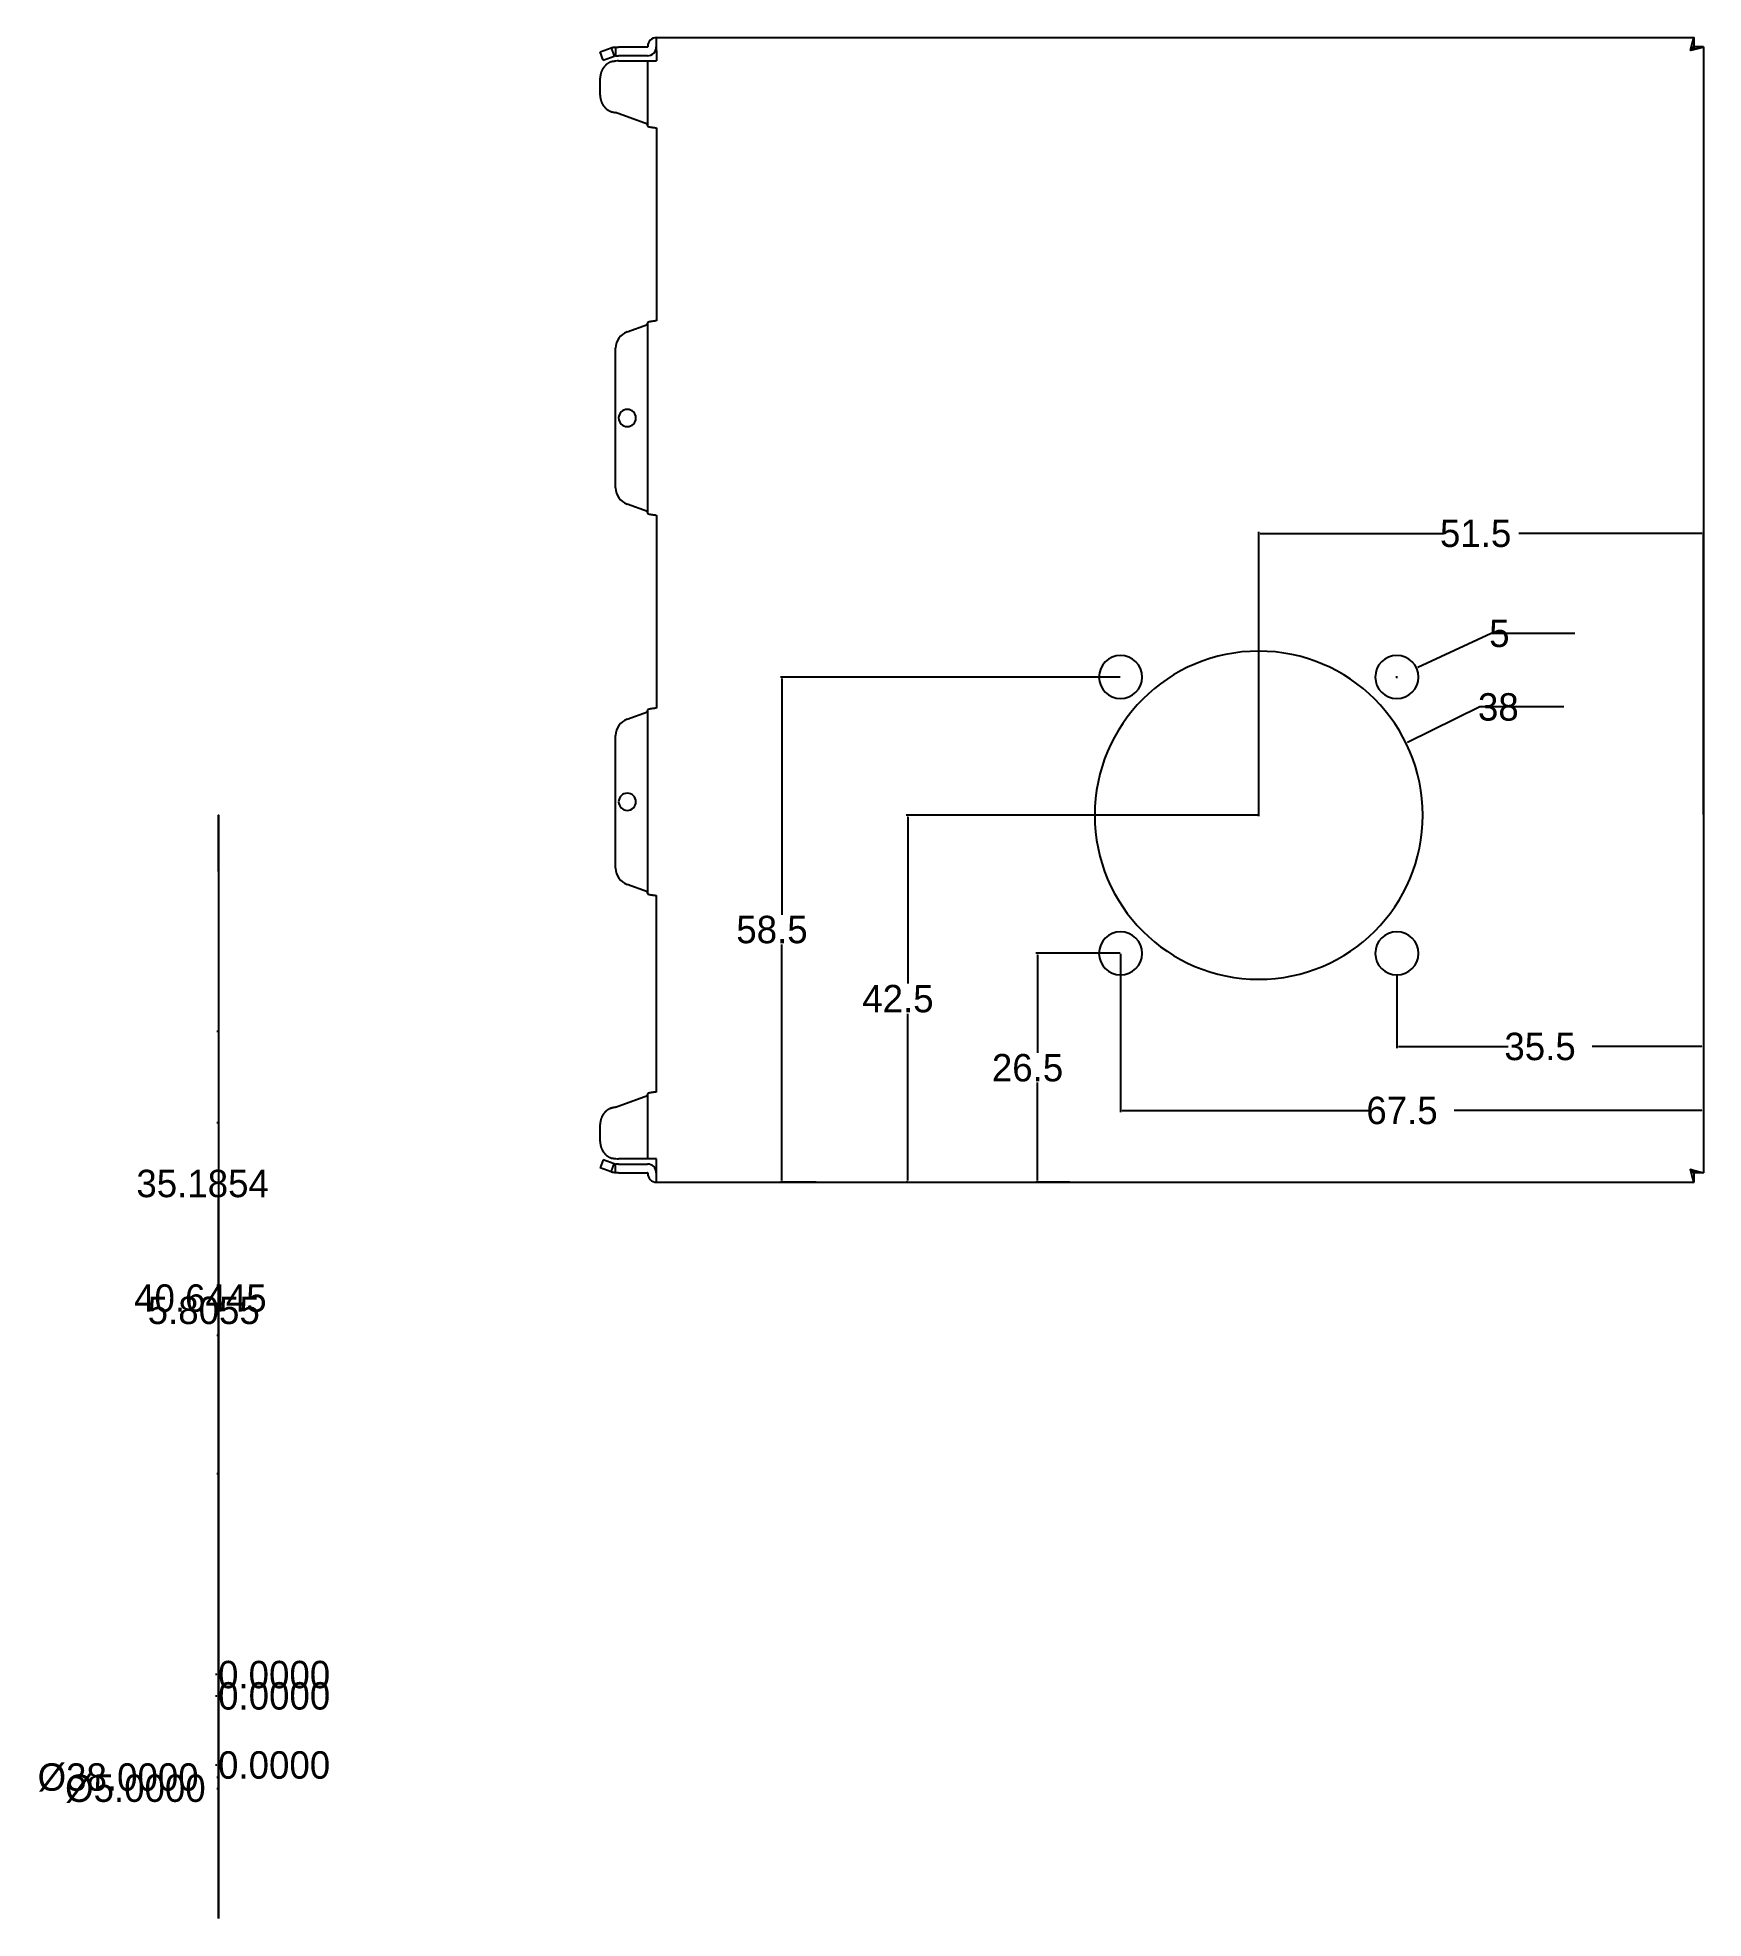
# Model space of a CAD drawing. Extents: x -21 to 172, y 0 to 218.
import ezdxf

# ---------------------------------------------------------------- set-up
doc = ezdxf.new("R2010")
doc.units = 0
doc.header["$LTSCALE"] = 25.4
doc.linetypes.add('KÖRPER', pattern=[0])
doc.layers.get('DEFPOINTS').update_dxf_attribs({"linetype": 'CONTINUOUS'})
doc.layers.add('2D_ANSICHT_2_DIMENSIONS_2', color=7, linetype='KÖRPER')
doc.layers.add('2D_ANSICHT_2_DRAWING_2', color=7, linetype='KÖRPER')
doc.dimstyles.get("Standard").update_dxf_attribs({"dimtxt": 0.18, "dimasz": 0.18, "dimexe": 0.18, "dimexo": 0.0625, "dimgap": 0.09, "dimtad": 0, "dimtih": 1, "dimtoh": 1, "dimzin": 0, "dimcen": 0.09, "dimazin": 3, "dimtfac": 1, "dimtofl": 0, "dimtmove": 0, "dimatfit": 3})

msp = doc.modelspace()

# ---------------------------------------------------------------- blocks, each defined once
blk = doc.blocks.new('*D1')
at = {"layer": '2D_ANSICHT_2_DIMENSIONS_2', "color": 0, "linetype": 'KÖRPER'}
for p, q in [((146.1, 140.29), (137.71, 136.18)), ((155.81, 140.29), (146.1, 140.29)), ((120.39, 127.76), (120.57, 127.76)), ((120.48, 127.67), (120.48, 127.85))]:
    blk.add_line(p, q, dxfattribs=at)
at = {"layer": '2D_ANSICHT_2_DIMENSIONS_2', "color": 0}
blk.add_solid([(137.7, 136.21), (137.72, 136.15), (137.55, 136.1)], dxfattribs=at)
at = {"layer": 'DEFPOINTS', "color": 0}
for p in [(137.55, 136.1), (103.41, 119.41)]:
    blk.add_point(p, dxfattribs=at)
at = {"layer": '2D_ANSICHT_2_DIMENSIONS_2', "color": 0}
blk.add_text('38', height=3.175, dxfattribs=at).set_placement((145.87, 138.71))
blk = doc.blocks.new('*D2')
at = {"layer": '2D_ANSICHT_2_DIMENSIONS_2', "color": 0, "linetype": 'KÖRPER'}
for p, q in [((147.39, 148.8), (138.91, 144.88)), ((157.1, 148.8), (147.39, 148.8)), ((136.39, 143.76), (136.57, 143.76)), ((136.48, 143.67), (136.48, 143.85))]:
    blk.add_line(p, q, dxfattribs=at)
at = {"layer": '2D_ANSICHT_2_DIMENSIONS_2', "color": 0}
blk.add_solid([(138.9, 144.91), (138.92, 144.85), (138.75, 144.81)], dxfattribs=at)
at = {"layer": 'DEFPOINTS', "color": 0}
for p in [(138.75, 144.81), (134.21, 142.71)]:
    blk.add_point(p, dxfattribs=at)
at = {"layer": '2D_ANSICHT_2_DIMENSIONS_2', "color": 0}
blk.add_text('5', height=3.17, dxfattribs=at).set_placement((147.17, 147.23))
blk = doc.blocks.new('*D3')
at = {"layer": '2D_ANSICHT_2_DIMENSIONS_2', "color": 0, "linetype": 'KÖRPER'}
for p, q in [((120.48, 127.82), (120.48, 160.57)), ((120.66, 160.39), (141.87, 160.39)), ((171.8, 160.39), (150.59, 160.39)), ((171.98, 127.82), (171.98, 160.57))]:
    blk.add_line(p, q, dxfattribs=at)
at = {"layer": '2D_ANSICHT_2_DIMENSIONS_2', "color": 0}
for points in [[(120.66, 160.42), (120.66, 160.36), (120.48, 160.39)], [(171.8, 160.36), (171.8, 160.42), (171.98, 160.39)]]:
    blk.add_solid(points, dxfattribs=at)
at = {"layer": 'DEFPOINTS', "color": 0}
for p in [(171.98, 160.39), (120.48, 127.76), (171.98, 127.76)]:
    blk.add_point(p, dxfattribs=at)
at = {"layer": '2D_ANSICHT_2_DIMENSIONS_2', "color": 0}
blk.add_text('51.5', height=3.175, dxfattribs=at).set_placement((141.47, 158.82))
blk = doc.blocks.new('*D4')
at = {"layer": '2D_ANSICHT_2_DIMENSIONS_2', "color": 0, "linetype": 'KÖRPER'}
for p, q in [((136.48, 109.19), (136.48, 100.78)), ((171.98, 109.19), (171.98, 100.78)), ((136.66, 100.96), (149.35, 100.96)), ((171.8, 100.96), (159.11, 100.96))]:
    blk.add_line(p, q, dxfattribs=at)
at = {"layer": '2D_ANSICHT_2_DIMENSIONS_2', "color": 0}
for points in [[(136.66, 100.99), (136.66, 100.93), (136.48, 100.96)], [(171.8, 100.93), (171.8, 100.99), (171.98, 100.96)]]:
    blk.add_solid(points, dxfattribs=at)
at = {"layer": 'DEFPOINTS', "color": 0}
for p in [(136.48, 109.26), (171.98, 109.26), (171.98, 100.96)]:
    blk.add_point(p, dxfattribs=at)
at = {"layer": '2D_ANSICHT_2_DIMENSIONS_2', "color": 0}
blk.add_text('35.5', height=3.175, dxfattribs=at).set_placement((148.93, 99.39))
blk = doc.blocks.new('*D5')
at = {"layer": '2D_ANSICHT_2_DIMENSIONS_2', "color": 0, "linetype": 'KÖRPER'}
for p, q in [((104.48, 111.69), (104.48, 93.38)), ((104.66, 93.56), (133.34, 93.56)), ((171.8, 93.56), (143.11, 93.56)), ((171.98, 93.49), (171.98, 93.38))]:
    blk.add_line(p, q, dxfattribs=at)
at = {"layer": '2D_ANSICHT_2_DIMENSIONS_2', "color": 0}
for points in [[(104.66, 93.59), (104.66, 93.53), (104.48, 93.56)], [(171.8, 93.53), (171.8, 93.59), (171.98, 93.56)]]:
    blk.add_solid(points, dxfattribs=at)
at = {"layer": 'DEFPOINTS', "color": 0}
for p in [(104.48, 111.76), (171.98, 93.56), (171.98, 93.56)]:
    blk.add_point(p, dxfattribs=at)
at = {"layer": '2D_ANSICHT_2_DIMENSIONS_2', "color": 0}
blk.add_text('67.5', height=3.175, dxfattribs=at).set_placement((132.94, 91.98))
blk = doc.blocks.new('*D6')
at = {"layer": '2D_ANSICHT_2_DIMENSIONS_2', "color": 0, "linetype": 'KÖRPER'}
for p, q in [((104.42, 111.76), (94.68, 111.76)), ((94.86, 111.58), (94.86, 100.22)), ((94.86, 85.44), (94.86, 96.8)), ((98.61, 85.26), (94.68, 85.26))]:
    blk.add_line(p, q, dxfattribs=at)
at = {"layer": '2D_ANSICHT_2_DIMENSIONS_2', "color": 0}
for points in [[(94.89, 111.58), (94.83, 111.58), (94.86, 111.76)], [(94.83, 85.44), (94.89, 85.44), (94.86, 85.26)]]:
    blk.add_solid(points, dxfattribs=at)
at = {"layer": 'DEFPOINTS', "color": 0}
for p in [(104.48, 111.76), (94.86, 85.26), (98.67, 85.26)]:
    blk.add_point(p, dxfattribs=at)
at = {"layer": '2D_ANSICHT_2_DIMENSIONS_2', "color": 0}
blk.add_text('26.5', height=3.175, dxfattribs=at).set_placement((89.57, 96.93))
blk = doc.blocks.new('*D7')
at = {"layer": '2D_ANSICHT_2_DIMENSIONS_2', "color": 0, "linetype": 'KÖRPER'}
for p, q in [((120.42, 127.76), (79.65, 127.76)), ((79.83, 127.58), (79.83, 108.25)), ((79.83, 85.44), (79.83, 104.76)), ((79.77, 85.26), (79.65, 85.26))]:
    blk.add_line(p, q, dxfattribs=at)
at = {"layer": '2D_ANSICHT_2_DIMENSIONS_2', "color": 0}
for points in [[(79.86, 127.58), (79.8, 127.58), (79.83, 127.76)], [(79.8, 85.44), (79.86, 85.44), (79.83, 85.26)]]:
    blk.add_solid(points, dxfattribs=at)
at = {"layer": 'DEFPOINTS', "color": 0}
for p in [(120.48, 127.76), (79.83, 85.26), (79.83, 85.26)]:
    blk.add_point(p, dxfattribs=at)
at = {"layer": '2D_ANSICHT_2_DIMENSIONS_2', "color": 0}
blk.add_text('42.5', height=3.175, dxfattribs=at).set_placement((74.56, 104.93))
blk = doc.blocks.new('*D8')
at = {"layer": '2D_ANSICHT_2_DIMENSIONS_2', "color": 0, "linetype": 'KÖRPER'}
for p, q in [((104.42, 143.76), (65.08, 143.76)), ((65.26, 143.58), (65.26, 116.22)), ((65.26, 85.44), (65.26, 112.8)), ((69.23, 85.26), (65.08, 85.26))]:
    blk.add_line(p, q, dxfattribs=at)
at = {"layer": '2D_ANSICHT_2_DIMENSIONS_2', "color": 0}
for points in [[(65.29, 143.58), (65.23, 143.58), (65.26, 143.76)], [(65.23, 85.44), (65.29, 85.44), (65.26, 85.26)]]:
    blk.add_solid(points, dxfattribs=at)
at = {"layer": 'DEFPOINTS', "color": 0}
for p in [(104.48, 143.76), (65.26, 85.26), (69.29, 85.26)]:
    blk.add_point(p, dxfattribs=at)
at = {"layer": '2D_ANSICHT_2_DIMENSIONS_2', "color": 0}
blk.add_text('58.5', height=3.175, dxfattribs=at).set_placement((59.97, 112.93))
blk = doc.blocks.new('*D9')
at = {"layer": '2D_ANSICHT_2_DIMENSIONS_2', "color": 0, "linetype": 'KÖRPER'}
for p, q in [((-0.09, 51.5), (0.09, 51.5)), ((0, 51.41), (0, 51.59)), ((0, 16.35), (0, 34.25)), ((-0.18, 16.35), (0, 16.35))]:
    blk.add_line(p, q, dxfattribs=at)
at = {"layer": '2D_ANSICHT_2_DIMENSIONS_2', "color": 0}
blk.add_solid([(0.03, 34.25), (-0.03, 34.25), (0, 34.43)], dxfattribs=at)
at = {"layer": 'DEFPOINTS', "color": 0}
for p in [(0, 68.57), (0, 34.43)]:
    blk.add_point(p, dxfattribs=at)
at = {"layer": '2D_ANSICHT_2_DIMENSIONS_2', "color": 0}
blk.add_text('Ø38.0000', height=3.175, dxfattribs=at).set_placement((-20.95, 14.78))
blk = doc.blocks.new('*D10')
at = {"layer": '2D_ANSICHT_2_DIMENSIONS_2', "color": 0, "linetype": 'KÖRPER'}
for p, q in [((-0.09, 35.5), (0.09, 35.5)), ((0, 35.41), (0, 35.59)), ((0, 15.06), (0, 33.05)), ((-0.18, 15.06), (0, 15.06))]:
    blk.add_line(p, q, dxfattribs=at)
at = {"layer": '2D_ANSICHT_2_DIMENSIONS_2', "color": 0}
blk.add_solid([(0.03, 33.05), (-0.03, 33.05), (0, 33.23)], dxfattribs=at)
at = {"layer": 'DEFPOINTS', "color": 0}
for p in [(0, 37.77), (0, 33.23)]:
    blk.add_point(p, dxfattribs=at)
at = {"layer": '2D_ANSICHT_2_DIMENSIONS_2', "color": 0}
blk.add_text('Ø5.0000', height=3.175, dxfattribs=at).set_placement((-17.77, 13.49))
blk = doc.blocks.new('*D11')
at = {"layer": '2D_ANSICHT_2_DIMENSIONS_2', "color": 0, "linetype": 'KÖRPER'}
for p, q in [((0, 51.4375), (0, 25.57)), ((-0.18, 25.75), (-0.36, 25.75)), ((0, 0.0625), (0, 25.93)), ((0.18, 25.75), (0.36, 25.75))]:
    blk.add_line(p, q, dxfattribs=at)
at = {"layer": '2D_ANSICHT_2_DIMENSIONS_2', "color": 0}
for points in [[(-0.18, 25.72), (-0.18, 25.78), (0, 25.75)], [(0.18, 25.78), (0.18, 25.72), (0, 25.75)]]:
    blk.add_solid(points, dxfattribs=at)
at = {"layer": 'DEFPOINTS', "color": 0}
for p in [(0, 51.5), (0, 25.75), (0, 0)]:
    blk.add_point(p, dxfattribs=at)
at = {"layer": '2D_ANSICHT_2_DIMENSIONS_2', "color": 0}
blk.add_text('0.0000', height=3.175, dxfattribs=at).set_placement((-0.0453, 24.178375))
blk = doc.blocks.new('*D12')
at = {"layer": '2D_ANSICHT_2_DIMENSIONS_2', "color": 0, "linetype": 'KÖRPER'}
for p, q in [((0, 35.44), (0, 17.57)), ((-0.18, 17.75), (-0.36, 17.75)), ((0, 0.06), (0, 17.93)), ((0.18, 17.75), (0.36, 17.75))]:
    blk.add_line(p, q, dxfattribs=at)
at = {"layer": '2D_ANSICHT_2_DIMENSIONS_2', "color": 0}
for points in [[(-0.18, 17.72), (-0.18, 17.78), (0, 17.75)], [(0.18, 17.78), (0.18, 17.72), (0, 17.75)]]:
    blk.add_solid(points, dxfattribs=at)
at = {"layer": 'DEFPOINTS', "color": 0}
for p in [(0, 35.5), (0, 17.75), (0, 0)]:
    blk.add_point(p, dxfattribs=at)
at = {"layer": '2D_ANSICHT_2_DIMENSIONS_2', "color": 0}
blk.add_text('0.0000', height=3.175, dxfattribs=at).set_placement((-0.05, 16.18))
blk = doc.blocks.new('*D13')
at = {"layer": '2D_ANSICHT_2_DIMENSIONS_2', "color": 0, "linetype": 'KÖRPER'}
for p, q in [((0, 67.44), (0, 28.05)), ((0, 0.06), (0, 28.41)), ((-0.18, 28.23), (-0.36, 28.23)), ((0.18, 28.23), (0.36, 28.23))]:
    blk.add_line(p, q, dxfattribs=at)
at = {"layer": '2D_ANSICHT_2_DIMENSIONS_2', "color": 0}
for points in [[(-0.18, 28.2), (-0.18, 28.26), (0, 28.23)], [(0.18, 28.26), (0.18, 28.2), (0, 28.23)]]:
    blk.add_solid(points, dxfattribs=at)
at = {"layer": 'DEFPOINTS', "color": 0}
for p in [(0, 67.5), (0, 28.23), (0, 0)]:
    blk.add_point(p, dxfattribs=at)
at = {"layer": '2D_ANSICHT_2_DIMENSIONS_2', "color": 0}
blk.add_text('0.0000', height=3.175, dxfattribs=at).set_placement((-0.05, 26.65))
blk = doc.blocks.new('*D14')
at = {"layer": '2D_ANSICHT_2_DIMENSIONS_2', "color": 0, "linetype": 'KÖRPER'}
for p, q in [((-0.06, 73.31), (-0.18, 73.31)), ((0, 73.13), (0, 72.11)), ((0, 67.68), (0, 68.69)), ((-0.06, 67.5), (-0.18, 67.5))]:
    blk.add_line(p, q, dxfattribs=at)
at = {"layer": '2D_ANSICHT_2_DIMENSIONS_2', "color": 0}
for points in [[(0.03, 73.13), (-0.03, 73.13), (0, 73.31)], [(-0.03, 67.68), (0.03, 67.68), (0, 67.5)]]:
    blk.add_solid(points, dxfattribs=at)
at = {"layer": 'DEFPOINTS', "color": 0}
for p in [(0, 73.31), (0, 73.31), (0, 67.5)]:
    blk.add_point(p, dxfattribs=at)
at = {"layer": '2D_ANSICHT_2_DIMENSIONS_2', "color": 0}
blk.add_text('5.8055', height=3.175, dxfattribs=at).set_placement((-8.2, 68.83))
blk = doc.blocks.new('*D15')
at = {"layer": '2D_ANSICHT_2_DIMENSIONS_2', "color": 0, "linetype": 'KÖRPER'}
for p, q in [((-0.06, 92.14), (-0.18, 92.14)), ((0, 91.96), (0, 73.57)), ((0, 51.68), (0, 70.08)), ((-0.06, 51.5), (-0.18, 51.5))]:
    blk.add_line(p, q, dxfattribs=at)
at = {"layer": '2D_ANSICHT_2_DIMENSIONS_2', "color": 0}
for points in [[(0.03, 91.96), (-0.03, 91.96), (0, 92.14)], [(-0.03, 51.68), (0.03, 51.68), (0, 51.5)]]:
    blk.add_solid(points, dxfattribs=at)
at = {"layer": 'DEFPOINTS', "color": 0}
for p in [(0, 92.14), (0, 92.14), (0, 51.5)]:
    blk.add_point(p, dxfattribs=at)
at = {"layer": '2D_ANSICHT_2_DIMENSIONS_2', "color": 0}
blk.add_text('40.6445', height=3.175, dxfattribs=at).set_placement((-9.77, 70.25))
blk = doc.blocks.new('*D16')
at = {"layer": '2D_ANSICHT_2_DIMENSIONS_2', "color": 0, "linetype": 'KÖRPER'}
for p, q in [((-0.06, 102.69), (-0.18, 102.69)), ((0, 102.51), (0, 86.84)), ((0, 67.68), (0, 83.35)), ((-0.06, 67.5), (-0.18, 67.5))]:
    blk.add_line(p, q, dxfattribs=at)
at = {"layer": '2D_ANSICHT_2_DIMENSIONS_2', "color": 0}
for points in [[(0.03, 102.51), (-0.03, 102.51), (0, 102.69)], [(-0.03, 67.68), (0.03, 67.68), (0, 67.5)]]:
    blk.add_solid(points, dxfattribs=at)
at = {"layer": 'DEFPOINTS', "color": 0}
for p in [(0, 102.69), (0, 102.69), (0, 67.5)]:
    blk.add_point(p, dxfattribs=at)
at = {"layer": '2D_ANSICHT_2_DIMENSIONS_2', "color": 0}
blk.add_text('35.1854', height=3.175, dxfattribs=at).set_placement((-9.51, 83.52))

# ---------------------------------------------------------------- dimensions: what is measured, and where the dimension line sits
at = {"layer": '2D_ANSICHT_2_DIMENSIONS_2', "color": 18, "linetype": 'KÖRPER'}
for base, p1, p2, text, picture, middle in [((171.979, 160.39), (120.479, 127.756), (171.979, 127.756), '51.5', '*D3', (146.229, 160.39)), ((171.979, 93.557), (104.479, 111.756), (171.979, 93.557), '67.5', '*D5', (138.229, 93.557)), ((171.979, 100.958), (136.479, 109.256), (171.979, 109.256), '35.5', '*D4', (154.229, 100.958))]:
    dim = msp.add_linear_dim(base=base, p1=p1, p2=p2, text=text, dimstyle='STANDARD', override={"dimtxt": 3.175}, dxfattribs=at)
    dim.commit()
    dim.dimension.update_dxf_attribs({"geometry": picture, "text_midpoint": middle})
for p1, p2, text, picture, middle in [((134.21, 142.707), (138.748, 144.805), '5', '*D2', (156.919, 148.803)), ((103.41, 119.41), (137.548, 136.102), '38', '*D1', (155.63, 140.286))]:
    dim = msp.add_diameter_dim_2p(p1=p1, p2=p2, text=text, dimstyle='STANDARD', override={"dimtxt": 3.175, "dimtmove": 1}, dxfattribs=at)
    dim.commit()
    dim.dimension.update_dxf_attribs({"geometry": picture, "text_midpoint": middle, "dimtype": 163})
for base, p1, p2, text, picture, middle in [((65.257, 85.256), (104.479, 143.756), (69.294, 85.256), '58.5', '*D8', (65.257, 114.506)), ((79.834, 85.256), (120.479, 127.756), (79.834, 85.256), '42.5', '*D7', (79.834, 106.506)), ((94.861, 85.256), (104.479, 111.756), (98.673, 85.256), '26.5', '*D6', (94.861, 98.506))]:
    dim = msp.add_linear_dim(base=base, p1=p1, p2=p2, angle=90, text=text, dimstyle='STANDARD', override={"dimtxt": 3.175}, dxfattribs=at)
    dim.commit()
    dim.dimension.update_dxf_attribs({"geometry": picture, "text_midpoint": middle})
for base, p1, p2, picture, middle in [((0, 102.6854), (0, 67.5, 58.5), (0, 102.6854), '*D16', (0, 85.0927)), ((0, 92.1445), (0, 51.5, 42.5), (0, 92.1445), '*D15', (0, 71.8223)), ((0, 73.306), (0, 67.5, 26.5), (0, 73.306), '*D14', (0, 70.403))]:
    dim = msp.add_linear_dim(base=base, p1=p1, p2=p2, angle=90, dimstyle='STANDARD', override={"dimtxt": 3.175}, dxfattribs=at)
    dim.commit()
    dim.dimension.update_dxf_attribs({"geometry": picture, "text_midpoint": middle})
for p1, p2, picture, middle in [((0, 68.569, 34.154), (0, 34.431, 50.846), '*D9', (0, 16.349, 55.03)), ((0, 37.769, 57.451), (0, 33.231, 59.549), '*D10', (0, 15.06, 63.546))]:
    dim = msp.add_diameter_dim_2p(p1=p1, p2=p2, dimstyle='STANDARD', override={"dimtxt": 3.175, "dimtmove": 1}, dxfattribs=at)
    dim.commit()
    dim.dimension.update_dxf_attribs({"geometry": picture, "text_midpoint": middle, "dimtype": 163})
for base, p1, p2, picture, middle in [((0, 28.226451255), (0, 67.499999701, 26.499999982), (0, 0, 8.30022687), '*D13', (7.1032125, 28.226451255)), ((0, 25.75), (0, 51.5, 42.5), (0, 0, 42.5), '*D11', (7.1032125, 25.75)), ((0, 17.749999565), (0, 35.49999913, 23.999999237), (0, 0, 23.999999237), '*D12', (7.1032125, 17.749999565))]:
    dim = msp.add_linear_dim(base=base, p1=p1, p2=p2, dimstyle='STANDARD', override={"dimtxt": 3.175}, dxfattribs=at)
    dim.commit()
    dim.dimension.update_dxf_attribs({"geometry": picture, "text_midpoint": middle})

# ---------------------------------------------------------------- linework, layer by layer
at = {"layer": '2D_ANSICHT_2_DRAWING_2', "color": 5, "linetype": 'KÖRPER'}
for p, q in [((44.207, 216.152), (45.48, 216.616)), ((44.549, 215.213), (44.207, 216.152)), ((44.549, 215.213), (45.822, 215.676)), ((45.993, 216.706), (46.348, 216.706)), ((45.993, 215.706), (46.348, 215.706)), ((49.689, 216.706), (46.348, 216.706)), ((49.689, 215.706), (46.348, 215.706)), ((49.709, 216.786), (49.709, 216.726)), ((50.709, 216.786), (50.709, 216.726)), ((50.729, 216.306), (50.729, 217.806)), ((50.729, 217.806), (170.908, 217.806)), ((50.729, 216.306), (50.729, 215.11)), ((171.979, 216.736), (171.979, 86.327)), ((46.348, 215.11), (49.689, 215.11)), ((49.689, 215.11), (49.709, 215.11)), ((49.709, 215.11), (50.729, 215.11)), ((49.709, 207.556), (49.709, 215.11)), ((44.207, 211.123), (44.207, 213.11)), ((45.48, 209.229), (45.443, 209.243)), ((49.689, 207.778), (45.993, 209.123)), ((50.729, 207.356), (50.729, 185.006)), ((47.314, 183.72), (49.689, 184.584)), ((49.709, 162.706), (49.709, 184.806)), ((45.998, 165.672), (45.998, 181.841)), ((49.689, 162.928), (47.314, 163.793)), ((50.729, 162.506), (50.729, 140.156)), ((47.314, 138.87), (49.689, 139.734)), ((49.709, 118.656), (49.709, 139.956)), ((45.998, 121.622), (45.998, 136.991)), ((0, 127.772, 130.896), (0, 126.499, 131.36)), ((0, 126.499, 1.19), (0, 127.772, 1.654)), ((0, 127.772, 125.866), (0, 127.772, 127.854)), ((0, 127.43, 129.956), (0, 127.772, 130.896)), ((0, 127.43, 2.594), (0, 127.772, 1.654)), ((0, 127.772, 4.696), (0, 127.772, 6.684)), ((0, 127.43, 129.956), (0, 126.157, 130.42)), ((0, 126.157, 2.13), (0, 127.43, 2.594)), ((0, 126.535, 8.563), (0, 126.499, 8.577)), ((0, 126.499, 123.973), (0, 126.535, 123.987)), ((0, 125.986, 131.45), (0, 125.63, 131.45)), ((0, 125.63, 2.1), (0, 125.986, 2.1)), ((0, 125.63, 1.1), (0, 125.986, 1.1)), ((0, 122.29, 122.522), (0, 125.986, 123.867)), ((0, 125.986, 130.45), (0, 125.63, 130.45)), ((0, 125.986, 8.683), (0, 122.29, 10.028)), ((0, 125.98, 36.366), (0, 125.98, 51.734)), ((0, 125.98, 80.416), (0, 125.98, 96.584)), ((0, 125.63, 129.854), (0, 122.29, 129.854)), ((0, 122.29, 131.45), (0, 125.63, 131.45)), ((0, 125.63, 1.1), (0, 122.29, 1.1)), ((0, 125.63, 2.1), (0, 122.29, 2.1)), ((0, 122.29, 2.696), (0, 125.63, 2.696)), ((0, 122.29, 130.45), (0, 125.63, 130.45)), ((0, 122.29, 77.672), (0, 124.664, 78.536)), ((0, 124.664, 53.614), (0, 122.29, 54.478)), ((0, 124.664, 98.464), (0, 122.29, 99.328)), ((0, 122.29, 33.622), (0, 124.664, 34.486)), ((0, 122.29, 129.854), (0, 122.27, 129.854)), ((0, 122.27, 2.696), (0, 122.29, 2.696)), ((0, 122.27, 129.854), (0, 121.25, 129.854)), ((0, 121.25, 2.696), (0, 122.27, 2.696)), ((0, 122.27, 33.4), (0, 122.27, 54.7)), ((0, 122.27, 131.53), (0, 122.27, 131.47)), ((0, 122.27, 122.3), (0, 122.27, 129.854)), ((0, 122.27, 1.08), (0, 122.27, 1.02)), ((0, 122.27, 2.696), (0, 122.27, 10.25)), ((0, 122.27, 77.45), (0, 122.27, 99.55)), ((0, 121.27, 1.08), (0, 121.27, 1.02)), ((0, 121.27, 131.53), (0, 121.27, 131.47)), ((0, 121.25, 131.05), (0, 121.25, 132.55)), ((0, 121.25, 10.45), (0, 121.25, 33.2)), ((0, 121.25, 77.25), (0, 121.25, 54.9)), ((0, 121.25, 132.55), (0, 1.071, 132.55)), ((0, 121.25, 131.05), (0, 121.25, 129.854)), ((0, 121.25), (0, 121.25, 1.5)), ((0, 121.25, 122.1), (0, 121.25, 99.75)), ((0, 121.25, 1.5), (0, 121.25, 2.696)), ((0, 121.25), (0, 1.071)), ((49.689, 118.878), (47.314, 119.743)), ((50.729, 95.706), (50.729, 118.456)), ((45.443, 93.819), (45.48, 93.834)), ((45.993, 93.939), (49.689, 95.284)), ((49.709, 87.953), (49.709, 95.506)), ((44.207, 89.953), (44.207, 91.94)), ((44.549, 87.85), (44.207, 86.91)), ((45.822, 87.386), (44.549, 87.85)), ((46.348, 87.356), (45.993, 87.356)), ((49.689, 87.953), (46.348, 87.953)), ((46.348, 87.356), (49.689, 87.356)), ((49.709, 87.953), (49.689, 87.953)), ((50.729, 87.953), (49.709, 87.953)), ((50.729, 86.756), (50.729, 87.953)), ((45.48, 86.447), (44.207, 86.91)), ((46.348, 86.356), (45.993, 86.356)), ((46.348, 86.356), (49.689, 86.356)), ((49.709, 86.336), (49.709, 86.276)), ((50.709, 86.336), (50.709, 86.276)), ((50.729, 85.256), (50.729, 86.756)), ((50.729, 85.256), (170.908, 85.256)), ((0, 0, 131.479), (0, 0, 1.071))]:
    msp.add_line(p, q, dxfattribs=at)
for points in [[(45.48, 216.616), (45.485, 216.618), (45.491, 216.62), (45.496, 216.621), (45.501, 216.623), (45.506, 216.625), (45.511, 216.627), (45.516, 216.628), (45.522, 216.63), (45.527, 216.632), (45.532, 216.634), (45.537, 216.635), (45.542, 216.637), (45.547, 216.639), (45.553, 216.64), (45.558, 216.642), (45.563, 216.643), (45.568, 216.645), (45.574, 216.646), (45.579, 216.648), (45.584, 216.649), (45.589, 216.651), (45.595, 216.652), (45.6, 216.654), (45.605, 216.655), (45.61, 216.657), (45.616, 216.658), (45.621, 216.659), (45.626, 216.661), (45.632, 216.662), (45.637, 216.663), (45.642, 216.665), (45.647, 216.666), (45.653, 216.667), (45.658, 216.668), (45.663, 216.67), (45.669, 216.671), (45.674, 216.672), (45.679, 216.673), (45.685, 216.674), (45.69, 216.675), (45.695, 216.676), (45.701, 216.677), (45.706, 216.679), (45.711, 216.68), (45.717, 216.681), (45.722, 216.682), (45.727, 216.683), (45.733, 216.683), (45.738, 216.684), (45.744, 216.685), (45.749, 216.686), (45.754, 216.687), (45.76, 216.688), (45.765, 216.689), (45.771, 216.69), (45.776, 216.69), (45.781, 216.691), (45.787, 216.692), (45.792, 216.693), (45.798, 216.693), (45.803, 216.694), (45.808, 216.695), (45.814, 216.695), (45.819, 216.696), (45.825, 216.697), (45.83, 216.697), (45.835, 216.698), (45.841, 216.699), (45.846, 216.699), (45.852, 216.7), (45.857, 216.7), (45.863, 216.701), (45.868, 216.701), (45.873, 216.702), (45.879, 216.702), (45.884, 216.702), (45.89, 216.703), (45.895, 216.703), (45.901, 216.703), (45.906, 216.704), (45.912, 216.704), (45.917, 216.704), (45.922, 216.705), (45.928, 216.705), (45.933, 216.705), (45.939, 216.705), (45.944, 216.706), (45.95, 216.706), (45.955, 216.706), (45.961, 216.706), (45.966, 216.706), (45.972, 216.706), (45.977, 216.706), (45.982, 216.706), (45.988, 216.706), (45.993, 216.706)], [(45.993, 215.706), (45.99, 215.706), (45.987, 215.706), (45.984, 215.706), (45.981, 215.706), (45.978, 215.706), (45.975, 215.706), (45.972, 215.706), (45.968, 215.706), (45.965, 215.706), (45.962, 215.705), (45.959, 215.705), (45.956, 215.705), (45.953, 215.705), (45.95, 215.704), (45.947, 215.704), (45.944, 215.704), (45.94, 215.704), (45.937, 215.703), (45.934, 215.703), (45.931, 215.702), (45.928, 215.702), (45.925, 215.702), (45.922, 215.701), (45.919, 215.701), (45.916, 215.7), (45.913, 215.7), (45.91, 215.699), (45.907, 215.699), (45.903, 215.698), (45.9, 215.698), (45.897, 215.697), (45.894, 215.696), (45.891, 215.696), (45.888, 215.695), (45.885, 215.694), (45.882, 215.694), (45.879, 215.693), (45.876, 215.692), (45.873, 215.692), (45.87, 215.691), (45.867, 215.69), (45.864, 215.689), (45.861, 215.689), (45.858, 215.688), (45.855, 215.687), (45.852, 215.686), (45.849, 215.685), (45.846, 215.684), (45.843, 215.683), (45.84, 215.682), (45.837, 215.681), (45.834, 215.68), (45.831, 215.679), (45.828, 215.678), (45.825, 215.677), (45.822, 215.676)], [(170.479, 216.306), (170.483, 216.322), (170.488, 216.338), (170.492, 216.354), (170.496, 216.369), (170.5, 216.385), (170.505, 216.401), (170.509, 216.417), (170.513, 216.432), (170.517, 216.448), (170.521, 216.464), (170.526, 216.48), (170.53, 216.495), (170.534, 216.511), (170.538, 216.527), (170.542, 216.543), (170.546, 216.559), (170.55, 216.574), (170.554, 216.59), (170.559, 216.606), (170.563, 216.622), (170.567, 216.638), (170.571, 216.653), (170.575, 216.669), (170.579, 216.685), (170.583, 216.701), (170.587, 216.717), (170.591, 216.732), (170.595, 216.748), (170.599, 216.764), (170.603, 216.78), (170.607, 216.796), (170.611, 216.811), (170.615, 216.827), (170.619, 216.843), (170.623, 216.859), (170.627, 216.875), (170.631, 216.891), (170.635, 216.906), (170.639, 216.922), (170.643, 216.938), (170.647, 216.954), (170.651, 216.97), (170.654, 216.986), (170.658, 217.001), (170.662, 217.017), (170.666, 217.033), (170.67, 217.049), (170.674, 217.065), (170.678, 217.081), (170.682, 217.096), (170.686, 217.112), (170.69, 217.128), (170.694, 217.144), (170.698, 217.16), (170.702, 217.176), (170.706, 217.191), (170.71, 217.207), (170.714, 217.223), (170.718, 217.239), (170.722, 217.255), (170.726, 217.27), (170.73, 217.286), (170.734, 217.302), (170.738, 217.318), (170.742, 217.334), (170.746, 217.349), (170.751, 217.365), (170.755, 217.381), (170.759, 217.397), (170.763, 217.413), (170.767, 217.428), (170.772, 217.444), (170.776, 217.46), (170.78, 217.476), (170.784, 217.491), (170.789, 217.507), (170.793, 217.523), (170.798, 217.538), (170.802, 217.554), (170.807, 217.57), (170.811, 217.585), (170.816, 217.601), (170.821, 217.616), (170.825, 217.632), (170.83, 217.648), (170.836, 217.663), (170.841, 217.679), (170.846, 217.695), (170.852, 217.71), (170.857, 217.725), (170.863, 217.74), (170.869, 217.754), (170.876, 217.769), (170.884, 217.784), (170.895, 217.798), (170.908, 217.806)], [(170.479, 216.306), (170.483, 216.312), (170.488, 216.317), (170.492, 216.322), (170.496, 216.328), (170.501, 216.333), (170.505, 216.339), (170.509, 216.344), (170.514, 216.349), (170.518, 216.355), (170.522, 216.36), (170.527, 216.366), (170.531, 216.371), (170.535, 216.376), (170.54, 216.382), (170.544, 216.387), (170.548, 216.393), (170.552, 216.398), (170.557, 216.404), (170.561, 216.409), (170.565, 216.415), (170.569, 216.42), (170.574, 216.426), (170.578, 216.431), (170.582, 216.437), (170.586, 216.442), (170.59, 216.448), (170.595, 216.453), (170.599, 216.459), (170.603, 216.464), (170.607, 216.47), (170.611, 216.475), (170.615, 216.481), (170.62, 216.486), (170.624, 216.492), (170.628, 216.497), (170.632, 216.503), (170.636, 216.508), (170.64, 216.514), (170.645, 216.52), (170.649, 216.525), (170.653, 216.531), (170.657, 216.536), (170.661, 216.542), (170.665, 216.547), (170.669, 216.553), (170.674, 216.558), (170.678, 216.564), (170.682, 216.569), (170.686, 216.575), (170.69, 216.58), (170.694, 216.586), (170.699, 216.591), (170.703, 216.597), (170.707, 216.603), (170.711, 216.608), (170.715, 216.614), (170.72, 216.619), (170.724, 216.625), (170.728, 216.63), (170.732, 216.636), (170.736, 216.641), (170.741, 216.647), (170.745, 216.652), (170.749, 216.657), (170.753, 216.663), (170.758, 216.668), (170.762, 216.674), (170.766, 216.679), (170.771, 216.685), (170.775, 216.69), (170.779, 216.695), (170.784, 216.701), (170.788, 216.706), (170.793, 216.711), (170.797, 216.717), (170.802, 216.722), (170.806, 216.727), (170.811, 216.732), (170.815, 216.737), (170.82, 216.742), (170.825, 216.748), (170.83, 216.753), (170.834, 216.758), (170.839, 216.762), (170.844, 216.767), (170.849, 216.772), (170.854, 216.777), (170.86, 216.781), (170.865, 216.786), (170.87, 216.79), (170.876, 216.794), (170.882, 216.797), (170.888, 216.801), (170.895, 216.804), (170.901, 216.806), (170.908, 216.806)], [(170.979, 216.736), (170.978, 216.729), (170.976, 216.722), (170.973, 216.716), (170.97, 216.709), (170.966, 216.703), (170.962, 216.698), (170.958, 216.692), (170.954, 216.687), (170.949, 216.682), (170.945, 216.677), (170.94, 216.672), (170.935, 216.667), (170.93, 216.662), (170.925, 216.657), (170.92, 216.652), (170.915, 216.647), (170.91, 216.643), (170.905, 216.638), (170.9, 216.633), (170.895, 216.629), (170.889, 216.624), (170.884, 216.62), (170.879, 216.615), (170.873, 216.611), (170.868, 216.607), (170.863, 216.602), (170.857, 216.598), (170.852, 216.593), (170.847, 216.589), (170.841, 216.585), (170.836, 216.581), (170.83, 216.576), (170.825, 216.572), (170.819, 216.568), (170.814, 216.564), (170.808, 216.559), (170.803, 216.555), (170.797, 216.551), (170.792, 216.547), (170.786, 216.543), (170.781, 216.538), (170.775, 216.534), (170.77, 216.53), (170.764, 216.526), (170.759, 216.522), (170.753, 216.517), (170.748, 216.513), (170.742, 216.509), (170.737, 216.505), (170.731, 216.501), (170.726, 216.497), (170.72, 216.493), (170.714, 216.488), (170.709, 216.484), (170.703, 216.48), (170.698, 216.476), (170.692, 216.472), (170.687, 216.468), (170.681, 216.463), (170.676, 216.459), (170.67, 216.455), (170.665, 216.451), (170.659, 216.447), (170.653, 216.443), (170.648, 216.439), (170.642, 216.434), (170.637, 216.43), (170.631, 216.426), (170.626, 216.422), (170.62, 216.418), (170.615, 216.413), (170.609, 216.409), (170.604, 216.405), (170.598, 216.401), (170.593, 216.397), (170.587, 216.392), (170.582, 216.388), (170.576, 216.384), (170.571, 216.38), (170.565, 216.375), (170.56, 216.371), (170.555, 216.367), (170.549, 216.363), (170.544, 216.358), (170.538, 216.354), (170.533, 216.35), (170.527, 216.345), (170.522, 216.341), (170.517, 216.337), (170.511, 216.333), (170.506, 216.328), (170.5, 216.324), (170.495, 216.319), (170.49, 216.315), (170.484, 216.311), (170.479, 216.306)], [(171.979, 216.736), (171.971, 216.722), (171.956, 216.712), (171.941, 216.703), (171.927, 216.696), (171.912, 216.69), (171.898, 216.685), (171.883, 216.679), (171.867, 216.673), (171.852, 216.668), (171.836, 216.663), (171.821, 216.658), (171.805, 216.653), (171.789, 216.648), (171.774, 216.643), (171.758, 216.638), (171.742, 216.634), (171.727, 216.629), (171.711, 216.625), (171.695, 216.62), (171.68, 216.616), (171.664, 216.611), (171.648, 216.607), (171.633, 216.603), (171.617, 216.599), (171.601, 216.594), (171.585, 216.59), (171.569, 216.586), (171.554, 216.582), (171.538, 216.578), (171.522, 216.574), (171.506, 216.569), (171.49, 216.565), (171.475, 216.561), (171.459, 216.557), (171.443, 216.553), (171.427, 216.549), (171.411, 216.545), (171.396, 216.541), (171.38, 216.537), (171.364, 216.533), (171.348, 216.529), (171.332, 216.525), (171.317, 216.521), (171.301, 216.517), (171.285, 216.513), (171.269, 216.509), (171.253, 216.505), (171.237, 216.501), (171.222, 216.497), (171.206, 216.493), (171.19, 216.49), (171.174, 216.486), (171.158, 216.482), (171.142, 216.478), (171.127, 216.474), (171.111, 216.47), (171.095, 216.466), (171.079, 216.462), (171.063, 216.458), (171.047, 216.454), (171.032, 216.45), (171.016, 216.446), (171, 216.442), (170.984, 216.438), (170.968, 216.434), (170.952, 216.43), (170.937, 216.426), (170.921, 216.422), (170.905, 216.418), (170.889, 216.414), (170.873, 216.41), (170.858, 216.406), (170.842, 216.402), (170.826, 216.398), (170.81, 216.394), (170.794, 216.39), (170.779, 216.386), (170.763, 216.382), (170.747, 216.378), (170.731, 216.374), (170.715, 216.369), (170.7, 216.365), (170.684, 216.361), (170.668, 216.357), (170.652, 216.353), (170.636, 216.349), (170.621, 216.345), (170.605, 216.34), (170.589, 216.336), (170.573, 216.332), (170.558, 216.328), (170.542, 216.323), (170.526, 216.319), (170.51, 216.315), (170.495, 216.311), (170.479, 216.306)], [(45.48, 215.003), (45.457, 214.994), (45.433, 214.985), (45.41, 214.976), (45.386, 214.966), (45.363, 214.956), (45.34, 214.946), (45.317, 214.935), (45.294, 214.924), (45.272, 214.912), (45.249, 214.901), (45.227, 214.889), (45.205, 214.876), (45.183, 214.864), (45.161, 214.851), (45.139, 214.838), (45.118, 214.824), (45.097, 214.81), (45.076, 214.796), (45.055, 214.782), (45.034, 214.767), (45.014, 214.753), (44.994, 214.737), (44.974, 214.722), (44.954, 214.706), (44.934, 214.69), (44.915, 214.674), (44.896, 214.657), (44.877, 214.641), (44.858, 214.624), (44.839, 214.606), (44.821, 214.589), (44.803, 214.571), (44.785, 214.553), (44.768, 214.535), (44.75, 214.517), (44.733, 214.498), (44.716, 214.479), (44.7, 214.46), (44.683, 214.441), (44.667, 214.421), (44.651, 214.402), (44.636, 214.382), (44.62, 214.362), (44.605, 214.341), (44.59, 214.321), (44.576, 214.3), (44.561, 214.279), (44.547, 214.258), (44.534, 214.237), (44.52, 214.216), (44.507, 214.194), (44.494, 214.172), (44.481, 214.15), (44.469, 214.128), (44.457, 214.106), (44.445, 214.084), (44.433, 214.061), (44.422, 214.039), (44.411, 214.016), (44.4, 213.993), (44.389, 213.97), (44.379, 213.947), (44.369, 213.924), (44.36, 213.9), (44.35, 213.877), (44.341, 213.853), (44.333, 213.829), (44.324, 213.805), (44.316, 213.781), (44.308, 213.757), (44.3, 213.733), (44.293, 213.709), (44.286, 213.685), (44.279, 213.66), (44.273, 213.636), (44.267, 213.611), (44.261, 213.587), (44.256, 213.562), (44.25, 213.537), (44.245, 213.512), (44.241, 213.488), (44.236, 213.463), (44.232, 213.438), (44.229, 213.413), (44.225, 213.388), (44.222, 213.363), (44.219, 213.337), (44.217, 213.312), (44.214, 213.287), (44.212, 213.262), (44.211, 213.237), (44.209, 213.211), (44.208, 213.186), (44.207, 213.161), (44.207, 213.135), (44.207, 213.11)], [(45.993, 215.078), (45.988, 215.078), (45.983, 215.077), (45.977, 215.076), (45.972, 215.075), (45.967, 215.074), (45.961, 215.074), (45.956, 215.073), (45.951, 215.072), (45.945, 215.071), (45.94, 215.071), (45.935, 215.07), (45.929, 215.069), (45.924, 215.068), (45.918, 215.068), (45.913, 215.067), (45.908, 215.066), (45.902, 215.065), (45.897, 215.065), (45.892, 215.064), (45.886, 215.063), (45.881, 215.062), (45.876, 215.061), (45.87, 215.061), (45.865, 215.06), (45.86, 215.059), (45.854, 215.058), (45.849, 215.058), (45.844, 215.057), (45.838, 215.056), (45.833, 215.055), (45.828, 215.055), (45.822, 215.054), (45.817, 215.053), (45.812, 215.052), (45.806, 215.051), (45.801, 215.051), (45.796, 215.05), (45.79, 215.049), (45.785, 215.048), (45.779, 215.048), (45.774, 215.047), (45.769, 215.046), (45.763, 215.045), (45.758, 215.044), (45.753, 215.044), (45.747, 215.043), (45.742, 215.042), (45.737, 215.041), (45.731, 215.041), (45.726, 215.04), (45.721, 215.039), (45.715, 215.038), (45.71, 215.037), (45.705, 215.037), (45.699, 215.036), (45.694, 215.035), (45.689, 215.034), (45.683, 215.034), (45.678, 215.033), (45.673, 215.032), (45.667, 215.031), (45.662, 215.03), (45.657, 215.03), (45.651, 215.029), (45.646, 215.028), (45.641, 215.027), (45.635, 215.026), (45.63, 215.026), (45.625, 215.025), (45.619, 215.024), (45.614, 215.023), (45.608, 215.023), (45.603, 215.022), (45.598, 215.021), (45.592, 215.02), (45.587, 215.019), (45.582, 215.019), (45.576, 215.018), (45.571, 215.017), (45.566, 215.016), (45.56, 215.015), (45.555, 215.015), (45.55, 215.014), (45.544, 215.013), (45.539, 215.012), (45.534, 215.011), (45.528, 215.011), (45.523, 215.01), (45.518, 215.009), (45.512, 215.008), (45.507, 215.007), (45.502, 215.007), (45.496, 215.006), (45.491, 215.005), (45.486, 215.004), (45.48, 215.003)], [(44.207, 211.123), (44.207, 211.098), (44.207, 211.073), (44.208, 211.048), (44.209, 211.023), (44.211, 210.998), (44.212, 210.973), (44.214, 210.949), (44.216, 210.924), (44.219, 210.899), (44.221, 210.874), (44.224, 210.849), (44.228, 210.825), (44.231, 210.8), (44.235, 210.776), (44.24, 210.751), (44.244, 210.727), (44.249, 210.702), (44.254, 210.678), (44.259, 210.653), (44.265, 210.629), (44.271, 210.605), (44.277, 210.581), (44.284, 210.557), (44.29, 210.533), (44.297, 210.509), (44.305, 210.485), (44.312, 210.462), (44.32, 210.438), (44.329, 210.415), (44.337, 210.391), (44.346, 210.368), (44.355, 210.345), (44.364, 210.322), (44.374, 210.299), (44.384, 210.276), (44.394, 210.253), (44.404, 210.23), (44.415, 210.208), (44.426, 210.186), (44.437, 210.163), (44.449, 210.141), (44.46, 210.119), (44.472, 210.098), (44.485, 210.076), (44.497, 210.054), (44.51, 210.033), (44.523, 210.012), (44.537, 209.991), (44.55, 209.97), (44.564, 209.949), (44.578, 209.929), (44.593, 209.909), (44.607, 209.889), (44.622, 209.869), (44.637, 209.849), (44.653, 209.829), (44.668, 209.81), (44.684, 209.791), (44.7, 209.772), (44.717, 209.753), (44.733, 209.734), (44.75, 209.716), (44.767, 209.698), (44.785, 209.68), (44.802, 209.662), (44.82, 209.645), (44.838, 209.628), (44.856, 209.611), (44.874, 209.594), (44.893, 209.577), (44.912, 209.561), (44.931, 209.545), (44.95, 209.529), (44.97, 209.514), (44.989, 209.499), (45.009, 209.484), (45.029, 209.469), (45.05, 209.454), (45.07, 209.44), (45.091, 209.426), (45.111, 209.413), (45.132, 209.399), (45.154, 209.386), (45.175, 209.373), (45.197, 209.361), (45.218, 209.349), (45.24, 209.337), (45.262, 209.325), (45.284, 209.314), (45.307, 209.303), (45.329, 209.292), (45.352, 209.282), (45.374, 209.272), (45.397, 209.262), (45.42, 209.252), (45.443, 209.243)], [(45.48, 209.229), (45.486, 209.228), (45.491, 209.227), (45.496, 209.225), (45.502, 209.224), (45.507, 209.223), (45.512, 209.222), (45.518, 209.221), (45.523, 209.22), (45.528, 209.219), (45.534, 209.218), (45.539, 209.216), (45.544, 209.215), (45.55, 209.214), (45.555, 209.213), (45.56, 209.212), (45.566, 209.211), (45.571, 209.21), (45.576, 209.209), (45.582, 209.207), (45.587, 209.206), (45.592, 209.205), (45.598, 209.204), (45.603, 209.203), (45.608, 209.202), (45.614, 209.201), (45.619, 209.2), (45.624, 209.199), (45.63, 209.197), (45.635, 209.196), (45.64, 209.195), (45.646, 209.194), (45.651, 209.193), (45.656, 209.192), (45.662, 209.191), (45.667, 209.19), (45.673, 209.189), (45.678, 209.187), (45.683, 209.186), (45.689, 209.185), (45.694, 209.184), (45.699, 209.183), (45.705, 209.182), (45.71, 209.181), (45.715, 209.18), (45.721, 209.179), (45.726, 209.178), (45.731, 209.177), (45.737, 209.175), (45.742, 209.174), (45.747, 209.173), (45.753, 209.172), (45.758, 209.171), (45.763, 209.17), (45.769, 209.169), (45.774, 209.168), (45.779, 209.167), (45.785, 209.166), (45.79, 209.165), (45.795, 209.163), (45.801, 209.162), (45.806, 209.161), (45.812, 209.16), (45.817, 209.159), (45.822, 209.158), (45.828, 209.157), (45.833, 209.156), (45.838, 209.155), (45.844, 209.154), (45.849, 209.153), (45.854, 209.152), (45.86, 209.15), (45.865, 209.149), (45.87, 209.148), (45.876, 209.147), (45.881, 209.146), (45.886, 209.145), (45.892, 209.144), (45.897, 209.143), (45.902, 209.142), (45.908, 209.141), (45.913, 209.14), (45.918, 209.139), (45.924, 209.137), (45.929, 209.136), (45.934, 209.135), (45.94, 209.134), (45.945, 209.133), (45.951, 209.132), (45.956, 209.131), (45.961, 209.13), (45.967, 209.129), (45.972, 209.128), (45.977, 209.127), (45.983, 209.126), (45.988, 209.125), (45.993, 209.123)], [(49.709, 207.578), (49.709, 207.582), (49.709, 207.585), (49.709, 207.589), (49.709, 207.593), (49.709, 207.596), (49.709, 207.6), (49.708, 207.603), (49.708, 207.607), (49.708, 207.611), (49.708, 207.614), (49.708, 207.618), (49.708, 207.621), (49.708, 207.625), (49.707, 207.629), (49.707, 207.632), (49.707, 207.636), (49.707, 207.639), (49.706, 207.643), (49.706, 207.647), (49.706, 207.65), (49.706, 207.654), (49.705, 207.657), (49.705, 207.661), (49.704, 207.664), (49.704, 207.668), (49.704, 207.672), (49.703, 207.675), (49.703, 207.679), (49.703, 207.682), (49.702, 207.686), (49.702, 207.689), (49.701, 207.693), (49.701, 207.697), (49.7, 207.7), (49.7, 207.704), (49.7, 207.707), (49.699, 207.711), (49.699, 207.714), (49.698, 207.718), (49.698, 207.722), (49.697, 207.725), (49.697, 207.729), (49.696, 207.732), (49.695, 207.736), (49.695, 207.739), (49.694, 207.743), (49.694, 207.746), (49.693, 207.75), (49.693, 207.754), (49.692, 207.757), (49.692, 207.761), (49.691, 207.764), (49.691, 207.768), (49.69, 207.771), (49.689, 207.775), (49.689, 207.778)], [(49.709, 207.556), (49.712, 207.546), (49.72, 207.538), (49.729, 207.531), (49.739, 207.525), (49.749, 207.521), (49.759, 207.517), (49.769, 207.513), (49.779, 207.509), (49.789, 207.506), (49.8, 207.502), (49.81, 207.499), (49.821, 207.496), (49.832, 207.493), (49.842, 207.491), (49.853, 207.488), (49.863, 207.485), (49.874, 207.483), (49.885, 207.48), (49.895, 207.478), (49.906, 207.476), (49.917, 207.474), (49.928, 207.471), (49.938, 207.469), (49.949, 207.467), (49.96, 207.465), (49.97, 207.463), (49.981, 207.461), (49.992, 207.459), (50.003, 207.457), (50.014, 207.455), (50.024, 207.453), (50.035, 207.452), (50.046, 207.45), (50.057, 207.448), (50.068, 207.446), (50.078, 207.444), (50.089, 207.443), (50.1, 207.441), (50.111, 207.439), (50.122, 207.438), (50.132, 207.436), (50.143, 207.434), (50.154, 207.433), (50.165, 207.431), (50.176, 207.429), (50.186, 207.428), (50.197, 207.426), (50.208, 207.425), (50.219, 207.423), (50.23, 207.421), (50.241, 207.42), (50.251, 207.418), (50.262, 207.417), (50.273, 207.415), (50.284, 207.414), (50.295, 207.412), (50.306, 207.411), (50.316, 207.409), (50.327, 207.408), (50.338, 207.406), (50.349, 207.405), (50.36, 207.403), (50.371, 207.402), (50.382, 207.401), (50.392, 207.399), (50.403, 207.398), (50.414, 207.396), (50.425, 207.395), (50.436, 207.393), (50.447, 207.392), (50.458, 207.391), (50.468, 207.389), (50.479, 207.388), (50.49, 207.386), (50.501, 207.385), (50.512, 207.384), (50.523, 207.382), (50.533, 207.381), (50.544, 207.38), (50.555, 207.378), (50.566, 207.377), (50.577, 207.375), (50.588, 207.374), (50.599, 207.373), (50.609, 207.371), (50.62, 207.37), (50.631, 207.369), (50.642, 207.367), (50.653, 207.366), (50.664, 207.364), (50.675, 207.363), (50.685, 207.362), (50.696, 207.36), (50.707, 207.359), (50.718, 207.358), (50.729, 207.356)], [(49.689, 184.584), (49.689, 184.588), (49.69, 184.591), (49.691, 184.595), (49.691, 184.598), (49.692, 184.602), (49.692, 184.606), (49.693, 184.609), (49.693, 184.613), (49.694, 184.616), (49.694, 184.62), (49.695, 184.623), (49.695, 184.627), (49.696, 184.63), (49.697, 184.634), (49.697, 184.638), (49.698, 184.641), (49.698, 184.645), (49.699, 184.648), (49.699, 184.652), (49.7, 184.655), (49.7, 184.659), (49.7, 184.663), (49.701, 184.666), (49.701, 184.67), (49.702, 184.673), (49.702, 184.677), (49.703, 184.68), (49.703, 184.684), (49.703, 184.688), (49.704, 184.691), (49.704, 184.695), (49.704, 184.698), (49.705, 184.702), (49.705, 184.705), (49.706, 184.709), (49.706, 184.713), (49.706, 184.716), (49.706, 184.72), (49.707, 184.723), (49.707, 184.727), (49.707, 184.731), (49.707, 184.734), (49.708, 184.738), (49.708, 184.741), (49.708, 184.745), (49.708, 184.748), (49.708, 184.752), (49.708, 184.756), (49.708, 184.759), (49.709, 184.763), (49.709, 184.766), (49.709, 184.77), (49.709, 184.774), (49.709, 184.777), (49.709, 184.781), (49.709, 184.784)], [(50.729, 185.006), (50.718, 185.005), (50.707, 185.004), (50.696, 185.002), (50.685, 185.001), (50.675, 185), (50.664, 184.998), (50.653, 184.997), (50.642, 184.995), (50.631, 184.994), (50.62, 184.993), (50.609, 184.991), (50.599, 184.99), (50.588, 184.989), (50.577, 184.987), (50.566, 184.986), (50.555, 184.985), (50.544, 184.983), (50.533, 184.982), (50.523, 184.98), (50.512, 184.979), (50.501, 184.978), (50.49, 184.976), (50.479, 184.975), (50.468, 184.973), (50.458, 184.972), (50.447, 184.971), (50.436, 184.969), (50.425, 184.968), (50.414, 184.966), (50.403, 184.965), (50.392, 184.964), (50.382, 184.962), (50.371, 184.961), (50.36, 184.959), (50.349, 184.958), (50.338, 184.956), (50.327, 184.955), (50.316, 184.953), (50.306, 184.952), (50.295, 184.95), (50.284, 184.949), (50.273, 184.947), (50.262, 184.946), (50.251, 184.944), (50.241, 184.943), (50.23, 184.941), (50.219, 184.94), (50.208, 184.938), (50.197, 184.936), (50.186, 184.935), (50.176, 184.933), (50.165, 184.932), (50.154, 184.93), (50.143, 184.928), (50.132, 184.927), (50.122, 184.925), (50.111, 184.923), (50.1, 184.922), (50.089, 184.92), (50.078, 184.918), (50.068, 184.916), (50.057, 184.915), (50.046, 184.913), (50.035, 184.911), (50.024, 184.909), (50.014, 184.907), (50.003, 184.905), (49.992, 184.903), (49.981, 184.902), (49.97, 184.9), (49.96, 184.897), (49.949, 184.895), (49.938, 184.893), (49.928, 184.891), (49.917, 184.889), (49.906, 184.887), (49.895, 184.884), (49.885, 184.882), (49.874, 184.88), (49.863, 184.877), (49.853, 184.875), (49.842, 184.872), (49.832, 184.869), (49.821, 184.866), (49.81, 184.863), (49.8, 184.86), (49.789, 184.857), (49.779, 184.854), (49.769, 184.85), (49.759, 184.846), (49.749, 184.842), (49.739, 184.838), (49.729, 184.832), (49.72, 184.825), (49.712, 184.816), (49.709, 184.806)], [(49.709, 162.728), (49.709, 162.732), (49.709, 162.735), (49.709, 162.739), (49.709, 162.743), (49.709, 162.746), (49.709, 162.75), (49.708, 162.753), (49.708, 162.757), (49.708, 162.761), (49.708, 162.764), (49.708, 162.768), (49.708, 162.771), (49.708, 162.775), (49.707, 162.779), (49.707, 162.782), (49.707, 162.786), (49.707, 162.789), (49.706, 162.793), (49.706, 162.797), (49.706, 162.8), (49.706, 162.804), (49.705, 162.807), (49.705, 162.811), (49.704, 162.814), (49.704, 162.818), (49.704, 162.822), (49.703, 162.825), (49.703, 162.829), (49.703, 162.832), (49.702, 162.836), (49.702, 162.839), (49.701, 162.843), (49.701, 162.847), (49.7, 162.85), (49.7, 162.854), (49.7, 162.857), (49.699, 162.861), (49.699, 162.864), (49.698, 162.868), (49.698, 162.872), (49.697, 162.875), (49.697, 162.879), (49.696, 162.882), (49.695, 162.886), (49.695, 162.889), (49.694, 162.893), (49.694, 162.896), (49.693, 162.9), (49.693, 162.904), (49.692, 162.907), (49.692, 162.911), (49.691, 162.914), (49.691, 162.918), (49.69, 162.921), (49.689, 162.925), (49.689, 162.928)], [(49.709, 162.706), (49.712, 162.696), (49.72, 162.688), (49.729, 162.681), (49.739, 162.675), (49.749, 162.671), (49.759, 162.667), (49.769, 162.663), (49.779, 162.659), (49.789, 162.656), (49.8, 162.652), (49.81, 162.649), (49.821, 162.646), (49.832, 162.643), (49.842, 162.641), (49.853, 162.638), (49.863, 162.635), (49.874, 162.633), (49.885, 162.63), (49.895, 162.628), (49.906, 162.626), (49.917, 162.624), (49.928, 162.621), (49.938, 162.619), (49.949, 162.617), (49.96, 162.615), (49.97, 162.613), (49.981, 162.611), (49.992, 162.609), (50.003, 162.607), (50.014, 162.605), (50.024, 162.603), (50.035, 162.602), (50.046, 162.6), (50.057, 162.598), (50.068, 162.596), (50.078, 162.594), (50.089, 162.593), (50.1, 162.591), (50.111, 162.589), (50.122, 162.588), (50.132, 162.586), (50.143, 162.584), (50.154, 162.583), (50.165, 162.581), (50.176, 162.579), (50.186, 162.578), (50.197, 162.576), (50.208, 162.575), (50.219, 162.573), (50.23, 162.571), (50.241, 162.57), (50.251, 162.568), (50.262, 162.567), (50.273, 162.565), (50.284, 162.564), (50.295, 162.562), (50.306, 162.561), (50.316, 162.559), (50.327, 162.558), (50.338, 162.556), (50.349, 162.555), (50.36, 162.553), (50.371, 162.552), (50.382, 162.551), (50.392, 162.549), (50.403, 162.548), (50.414, 162.546), (50.425, 162.545), (50.436, 162.543), (50.447, 162.542), (50.458, 162.541), (50.468, 162.539), (50.479, 162.538), (50.49, 162.536), (50.501, 162.535), (50.512, 162.534), (50.523, 162.532), (50.533, 162.531), (50.544, 162.53), (50.555, 162.528), (50.566, 162.527), (50.577, 162.525), (50.588, 162.524), (50.599, 162.523), (50.609, 162.521), (50.62, 162.52), (50.631, 162.519), (50.642, 162.517), (50.653, 162.516), (50.664, 162.514), (50.675, 162.513), (50.685, 162.512), (50.696, 162.51), (50.707, 162.509), (50.718, 162.508), (50.729, 162.506)], [(49.689, 139.734), (49.689, 139.738), (49.69, 139.741), (49.691, 139.745), (49.691, 139.748), (49.692, 139.752), (49.692, 139.756), (49.693, 139.759), (49.693, 139.763), (49.694, 139.766), (49.694, 139.77), (49.695, 139.773), (49.695, 139.777), (49.696, 139.78), (49.697, 139.784), (49.697, 139.788), (49.698, 139.791), (49.698, 139.795), (49.699, 139.798), (49.699, 139.802), (49.7, 139.805), (49.7, 139.809), (49.7, 139.813), (49.701, 139.816), (49.701, 139.82), (49.702, 139.823), (49.702, 139.827), (49.703, 139.83), (49.703, 139.834), (49.703, 139.838), (49.704, 139.841), (49.704, 139.845), (49.704, 139.848), (49.705, 139.852), (49.705, 139.855), (49.706, 139.859), (49.706, 139.863), (49.706, 139.866), (49.706, 139.87), (49.707, 139.873), (49.707, 139.877), (49.707, 139.881), (49.707, 139.884), (49.708, 139.888), (49.708, 139.891), (49.708, 139.895), (49.708, 139.898), (49.708, 139.902), (49.708, 139.906), (49.708, 139.909), (49.709, 139.913), (49.709, 139.916), (49.709, 139.92), (49.709, 139.924), (49.709, 139.927), (49.709, 139.931), (49.709, 139.934)], [(50.729, 140.156), (50.718, 140.155), (50.707, 140.154), (50.696, 140.152), (50.685, 140.151), (50.675, 140.15), (50.664, 140.148), (50.653, 140.147), (50.642, 140.145), (50.631, 140.144), (50.62, 140.143), (50.609, 140.141), (50.599, 140.14), (50.588, 140.139), (50.577, 140.137), (50.566, 140.136), (50.555, 140.135), (50.544, 140.133), (50.533, 140.132), (50.523, 140.13), (50.512, 140.129), (50.501, 140.128), (50.49, 140.126), (50.479, 140.125), (50.468, 140.123), (50.458, 140.122), (50.447, 140.121), (50.436, 140.119), (50.425, 140.118), (50.414, 140.116), (50.403, 140.115), (50.392, 140.114), (50.382, 140.112), (50.371, 140.111), (50.36, 140.109), (50.349, 140.108), (50.338, 140.106), (50.327, 140.105), (50.316, 140.103), (50.306, 140.102), (50.295, 140.1), (50.284, 140.099), (50.273, 140.097), (50.262, 140.096), (50.251, 140.094), (50.241, 140.093), (50.23, 140.091), (50.219, 140.09), (50.208, 140.088), (50.197, 140.086), (50.186, 140.085), (50.176, 140.083), (50.165, 140.082), (50.154, 140.08), (50.143, 140.078), (50.132, 140.077), (50.122, 140.075), (50.111, 140.073), (50.1, 140.072), (50.089, 140.07), (50.078, 140.068), (50.068, 140.066), (50.057, 140.065), (50.046, 140.063), (50.035, 140.061), (50.024, 140.059), (50.014, 140.057), (50.003, 140.055), (49.992, 140.053), (49.981, 140.052), (49.97, 140.05), (49.96, 140.047), (49.949, 140.045), (49.938, 140.043), (49.928, 140.041), (49.917, 140.039), (49.906, 140.037), (49.895, 140.034), (49.885, 140.032), (49.874, 140.03), (49.863, 140.027), (49.853, 140.025), (49.842, 140.022), (49.832, 140.019), (49.821, 140.016), (49.81, 140.013), (49.8, 140.01), (49.789, 140.007), (49.779, 140.004), (49.769, 140), (49.759, 139.996), (49.749, 139.992), (49.739, 139.988), (49.729, 139.982), (49.72, 139.975), (49.712, 139.966), (49.709, 139.956)], [(49.709, 118.678), (49.709, 118.682), (49.709, 118.685), (49.709, 118.689), (49.709, 118.693), (49.709, 118.696), (49.709, 118.7), (49.708, 118.703), (49.708, 118.707), (49.708, 118.711), (49.708, 118.714), (49.708, 118.718), (49.708, 118.721), (49.708, 118.725), (49.707, 118.729), (49.707, 118.732), (49.707, 118.736), (49.707, 118.739), (49.706, 118.743), (49.706, 118.747), (49.706, 118.75), (49.706, 118.754), (49.705, 118.757), (49.705, 118.761), (49.704, 118.764), (49.704, 118.768), (49.704, 118.772), (49.703, 118.775), (49.703, 118.779), (49.703, 118.782), (49.702, 118.786), (49.702, 118.789), (49.701, 118.793), (49.701, 118.797), (49.7, 118.8), (49.7, 118.804), (49.7, 118.807), (49.699, 118.811), (49.699, 118.814), (49.698, 118.818), (49.698, 118.822), (49.697, 118.825), (49.697, 118.829), (49.696, 118.832), (49.695, 118.836), (49.695, 118.839), (49.694, 118.843), (49.694, 118.846), (49.693, 118.85), (49.693, 118.854), (49.692, 118.857), (49.692, 118.861), (49.691, 118.864), (49.691, 118.868), (49.69, 118.871), (49.689, 118.875), (49.689, 118.878)], [(49.709, 118.656), (49.712, 118.646), (49.72, 118.638), (49.729, 118.631), (49.739, 118.625), (49.749, 118.621), (49.759, 118.617), (49.769, 118.613), (49.779, 118.609), (49.789, 118.606), (49.8, 118.602), (49.81, 118.599), (49.821, 118.596), (49.832, 118.593), (49.842, 118.591), (49.853, 118.588), (49.863, 118.585), (49.874, 118.583), (49.885, 118.58), (49.895, 118.578), (49.906, 118.576), (49.917, 118.574), (49.928, 118.571), (49.938, 118.569), (49.949, 118.567), (49.96, 118.565), (49.97, 118.563), (49.981, 118.561), (49.992, 118.559), (50.003, 118.557), (50.014, 118.555), (50.024, 118.553), (50.035, 118.552), (50.046, 118.55), (50.057, 118.548), (50.068, 118.546), (50.078, 118.544), (50.089, 118.543), (50.1, 118.541), (50.111, 118.539), (50.122, 118.538), (50.132, 118.536), (50.143, 118.534), (50.154, 118.533), (50.165, 118.531), (50.176, 118.529), (50.186, 118.528), (50.197, 118.526), (50.208, 118.525), (50.219, 118.523), (50.23, 118.521), (50.241, 118.52), (50.251, 118.518), (50.262, 118.517), (50.273, 118.515), (50.284, 118.514), (50.295, 118.512), (50.306, 118.511), (50.316, 118.509), (50.327, 118.508), (50.338, 118.506), (50.349, 118.505), (50.36, 118.503), (50.371, 118.502), (50.382, 118.501), (50.392, 118.499), (50.403, 118.498), (50.414, 118.496), (50.425, 118.495), (50.436, 118.493), (50.447, 118.492), (50.458, 118.491), (50.468, 118.489), (50.479, 118.488), (50.49, 118.486), (50.501, 118.485), (50.512, 118.484), (50.523, 118.482), (50.533, 118.481), (50.544, 118.48), (50.555, 118.478), (50.566, 118.477), (50.577, 118.475), (50.588, 118.474), (50.599, 118.473), (50.609, 118.471), (50.62, 118.47), (50.631, 118.469), (50.642, 118.467), (50.653, 118.466), (50.664, 118.464), (50.675, 118.463), (50.685, 118.462), (50.696, 118.46), (50.707, 118.459), (50.718, 118.458), (50.729, 118.456)], [(45.443, 93.819), (45.42, 93.81), (45.397, 93.801), (45.374, 93.791), (45.352, 93.781), (45.329, 93.771), (45.307, 93.76), (45.284, 93.749), (45.262, 93.738), (45.24, 93.726), (45.218, 93.714), (45.197, 93.702), (45.175, 93.689), (45.154, 93.676), (45.132, 93.663), (45.111, 93.65), (45.091, 93.636), (45.07, 93.622), (45.05, 93.608), (45.029, 93.594), (45.009, 93.579), (44.989, 93.564), (44.97, 93.549), (44.95, 93.533), (44.931, 93.518), (44.912, 93.502), (44.893, 93.485), (44.874, 93.469), (44.856, 93.452), (44.838, 93.435), (44.82, 93.418), (44.802, 93.4), (44.785, 93.383), (44.767, 93.365), (44.75, 93.347), (44.733, 93.328), (44.717, 93.31), (44.7, 93.291), (44.684, 93.272), (44.668, 93.253), (44.653, 93.233), (44.637, 93.214), (44.622, 93.194), (44.607, 93.174), (44.593, 93.154), (44.578, 93.134), (44.564, 93.113), (44.55, 93.093), (44.537, 93.072), (44.523, 93.051), (44.51, 93.03), (44.497, 93.008), (44.485, 92.987), (44.472, 92.965), (44.46, 92.943), (44.449, 92.921), (44.437, 92.899), (44.426, 92.877), (44.415, 92.855), (44.404, 92.832), (44.394, 92.81), (44.384, 92.787), (44.374, 92.764), (44.364, 92.741), (44.355, 92.718), (44.346, 92.695), (44.337, 92.672), (44.329, 92.648), (44.32, 92.625), (44.312, 92.601), (44.305, 92.577), (44.297, 92.554), (44.29, 92.53), (44.284, 92.506), (44.277, 92.482), (44.271, 92.458), (44.265, 92.433), (44.259, 92.409), (44.254, 92.385), (44.249, 92.361), (44.244, 92.336), (44.24, 92.312), (44.235, 92.287), (44.231, 92.262), (44.228, 92.238), (44.224, 92.213), (44.221, 92.188), (44.219, 92.164), (44.216, 92.139), (44.214, 92.114), (44.212, 92.089), (44.211, 92.064), (44.209, 92.04), (44.208, 92.015), (44.207, 91.99), (44.207, 91.965), (44.207, 91.94)], [(45.993, 93.939), (45.988, 93.938), (45.983, 93.937), (45.977, 93.936), (45.972, 93.935), (45.967, 93.934), (45.961, 93.933), (45.956, 93.932), (45.951, 93.931), (45.945, 93.93), (45.94, 93.928), (45.934, 93.927), (45.929, 93.926), (45.924, 93.925), (45.918, 93.924), (45.913, 93.923), (45.908, 93.922), (45.902, 93.921), (45.897, 93.92), (45.892, 93.919), (45.886, 93.918), (45.881, 93.917), (45.876, 93.915), (45.87, 93.914), (45.865, 93.913), (45.86, 93.912), (45.854, 93.911), (45.849, 93.91), (45.844, 93.909), (45.838, 93.908), (45.833, 93.907), (45.828, 93.906), (45.822, 93.905), (45.817, 93.904), (45.812, 93.902), (45.806, 93.901), (45.801, 93.9), (45.795, 93.899), (45.79, 93.898), (45.785, 93.897), (45.779, 93.896), (45.774, 93.895), (45.769, 93.894), (45.763, 93.893), (45.758, 93.892), (45.753, 93.891), (45.747, 93.889), (45.742, 93.888), (45.737, 93.887), (45.731, 93.886), (45.726, 93.885), (45.721, 93.884), (45.715, 93.883), (45.71, 93.882), (45.705, 93.881), (45.699, 93.88), (45.694, 93.878), (45.689, 93.877), (45.683, 93.876), (45.678, 93.875), (45.673, 93.874), (45.667, 93.873), (45.662, 93.872), (45.656, 93.871), (45.651, 93.87), (45.646, 93.869), (45.64, 93.867), (45.635, 93.866), (45.63, 93.865), (45.624, 93.864), (45.619, 93.863), (45.614, 93.862), (45.608, 93.861), (45.603, 93.86), (45.598, 93.859), (45.592, 93.857), (45.587, 93.856), (45.582, 93.855), (45.576, 93.854), (45.571, 93.853), (45.566, 93.852), (45.56, 93.851), (45.555, 93.85), (45.55, 93.848), (45.544, 93.847), (45.539, 93.846), (45.534, 93.845), (45.528, 93.844), (45.523, 93.843), (45.518, 93.842), (45.512, 93.841), (45.507, 93.839), (45.502, 93.838), (45.496, 93.837), (45.491, 93.836), (45.486, 93.835), (45.48, 93.834)], [(49.689, 95.284), (49.689, 95.288), (49.69, 95.291), (49.691, 95.295), (49.691, 95.298), (49.692, 95.302), (49.692, 95.306), (49.693, 95.309), (49.693, 95.313), (49.694, 95.316), (49.694, 95.32), (49.695, 95.323), (49.695, 95.327), (49.696, 95.33), (49.697, 95.334), (49.697, 95.338), (49.698, 95.341), (49.698, 95.345), (49.699, 95.348), (49.699, 95.352), (49.7, 95.355), (49.7, 95.359), (49.7, 95.363), (49.701, 95.366), (49.701, 95.37), (49.702, 95.373), (49.702, 95.377), (49.703, 95.38), (49.703, 95.384), (49.703, 95.388), (49.704, 95.391), (49.704, 95.395), (49.704, 95.398), (49.705, 95.402), (49.705, 95.405), (49.706, 95.409), (49.706, 95.413), (49.706, 95.416), (49.706, 95.42), (49.707, 95.423), (49.707, 95.427), (49.707, 95.431), (49.707, 95.434), (49.708, 95.438), (49.708, 95.441), (49.708, 95.445), (49.708, 95.448), (49.708, 95.452), (49.708, 95.456), (49.708, 95.459), (49.709, 95.463), (49.709, 95.466), (49.709, 95.47), (49.709, 95.474), (49.709, 95.477), (49.709, 95.481), (49.709, 95.484)], [(50.729, 95.706), (50.718, 95.705), (50.707, 95.704), (50.696, 95.702), (50.685, 95.701), (50.675, 95.7), (50.664, 95.698), (50.653, 95.697), (50.642, 95.695), (50.631, 95.694), (50.62, 95.693), (50.609, 95.691), (50.599, 95.69), (50.588, 95.689), (50.577, 95.687), (50.566, 95.686), (50.555, 95.685), (50.544, 95.683), (50.533, 95.682), (50.523, 95.68), (50.512, 95.679), (50.501, 95.678), (50.49, 95.676), (50.479, 95.675), (50.468, 95.673), (50.458, 95.672), (50.447, 95.671), (50.436, 95.669), (50.425, 95.668), (50.414, 95.666), (50.403, 95.665), (50.392, 95.664), (50.382, 95.662), (50.371, 95.661), (50.36, 95.659), (50.349, 95.658), (50.338, 95.656), (50.327, 95.655), (50.316, 95.653), (50.306, 95.652), (50.295, 95.65), (50.284, 95.649), (50.273, 95.647), (50.262, 95.646), (50.251, 95.644), (50.241, 95.643), (50.23, 95.641), (50.219, 95.64), (50.208, 95.638), (50.197, 95.636), (50.186, 95.635), (50.176, 95.633), (50.165, 95.632), (50.154, 95.63), (50.143, 95.628), (50.132, 95.627), (50.122, 95.625), (50.111, 95.623), (50.1, 95.622), (50.089, 95.62), (50.078, 95.618), (50.068, 95.616), (50.057, 95.615), (50.046, 95.613), (50.035, 95.611), (50.024, 95.609), (50.014, 95.607), (50.003, 95.605), (49.992, 95.603), (49.981, 95.602), (49.97, 95.6), (49.96, 95.597), (49.949, 95.595), (49.938, 95.593), (49.928, 95.591), (49.917, 95.589), (49.906, 95.587), (49.895, 95.584), (49.885, 95.582), (49.874, 95.58), (49.863, 95.577), (49.853, 95.575), (49.842, 95.572), (49.832, 95.569), (49.821, 95.566), (49.81, 95.563), (49.8, 95.56), (49.789, 95.557), (49.779, 95.554), (49.769, 95.55), (49.759, 95.546), (49.749, 95.542), (49.739, 95.538), (49.729, 95.532), (49.72, 95.525), (49.712, 95.516), (49.709, 95.506)], [(44.207, 89.953), (44.207, 89.927), (44.207, 89.902), (44.208, 89.877), (44.209, 89.851), (44.211, 89.826), (44.212, 89.801), (44.214, 89.776), (44.217, 89.75), (44.219, 89.725), (44.222, 89.7), (44.225, 89.675), (44.229, 89.65), (44.232, 89.625), (44.236, 89.6), (44.241, 89.575), (44.245, 89.55), (44.25, 89.525), (44.256, 89.501), (44.261, 89.476), (44.267, 89.451), (44.273, 89.427), (44.279, 89.402), (44.286, 89.378), (44.293, 89.354), (44.3, 89.329), (44.308, 89.305), (44.316, 89.281), (44.324, 89.257), (44.333, 89.233), (44.341, 89.21), (44.35, 89.186), (44.36, 89.162), (44.369, 89.139), (44.379, 89.116), (44.389, 89.093), (44.4, 89.07), (44.411, 89.047), (44.422, 89.024), (44.433, 89.001), (44.445, 88.979), (44.457, 88.956), (44.469, 88.934), (44.481, 88.912), (44.494, 88.89), (44.507, 88.869), (44.52, 88.847), (44.534, 88.826), (44.547, 88.804), (44.561, 88.783), (44.576, 88.763), (44.59, 88.742), (44.605, 88.721), (44.62, 88.701), (44.636, 88.681), (44.651, 88.661), (44.667, 88.641), (44.683, 88.622), (44.7, 88.603), (44.716, 88.584), (44.733, 88.565), (44.75, 88.546), (44.768, 88.528), (44.785, 88.509), (44.803, 88.491), (44.821, 88.474), (44.839, 88.456), (44.858, 88.439), (44.877, 88.422), (44.896, 88.405), (44.915, 88.389), (44.934, 88.372), (44.954, 88.356), (44.974, 88.341), (44.994, 88.325), (45.014, 88.31), (45.034, 88.295), (45.055, 88.281), (45.076, 88.266), (45.097, 88.252), (45.118, 88.238), (45.139, 88.225), (45.161, 88.212), (45.183, 88.199), (45.205, 88.186), (45.227, 88.174), (45.249, 88.162), (45.272, 88.15), (45.294, 88.139), (45.317, 88.128), (45.34, 88.117), (45.363, 88.107), (45.386, 88.097), (45.41, 88.087), (45.433, 88.077), (45.457, 88.068), (45.48, 88.059)], [(45.48, 88.059), (45.486, 88.059), (45.491, 88.058), (45.496, 88.057), (45.502, 88.056), (45.507, 88.055), (45.512, 88.055), (45.518, 88.054), (45.523, 88.053), (45.528, 88.052), (45.534, 88.051), (45.539, 88.05), (45.544, 88.05), (45.55, 88.049), (45.555, 88.048), (45.56, 88.047), (45.566, 88.046), (45.571, 88.046), (45.576, 88.045), (45.582, 88.044), (45.587, 88.043), (45.592, 88.043), (45.598, 88.042), (45.603, 88.041), (45.608, 88.04), (45.614, 88.039), (45.619, 88.039), (45.625, 88.038), (45.63, 88.037), (45.635, 88.036), (45.641, 88.035), (45.646, 88.035), (45.651, 88.034), (45.657, 88.033), (45.662, 88.032), (45.667, 88.031), (45.673, 88.031), (45.678, 88.03), (45.683, 88.029), (45.689, 88.028), (45.694, 88.028), (45.699, 88.027), (45.705, 88.026), (45.71, 88.025), (45.715, 88.024), (45.721, 88.024), (45.726, 88.023), (45.731, 88.022), (45.737, 88.021), (45.742, 88.021), (45.747, 88.02), (45.753, 88.019), (45.758, 88.018), (45.763, 88.017), (45.769, 88.017), (45.774, 88.016), (45.779, 88.015), (45.785, 88.014), (45.79, 88.014), (45.796, 88.013), (45.801, 88.012), (45.806, 88.011), (45.812, 88.01), (45.817, 88.01), (45.822, 88.009), (45.828, 88.008), (45.833, 88.007), (45.838, 88.007), (45.844, 88.006), (45.849, 88.005), (45.854, 88.004), (45.86, 88.004), (45.865, 88.003), (45.87, 88.002), (45.876, 88.001), (45.881, 88), (45.886, 88), (45.892, 87.999), (45.897, 87.998), (45.902, 87.997), (45.908, 87.997), (45.913, 87.996), (45.918, 87.995), (45.924, 87.994), (45.929, 87.994), (45.935, 87.993), (45.94, 87.992), (45.945, 87.991), (45.951, 87.99), (45.956, 87.99), (45.961, 87.989), (45.967, 87.988), (45.972, 87.987), (45.977, 87.987), (45.983, 87.986), (45.988, 87.985), (45.993, 87.984)], [(45.822, 87.386), (45.825, 87.385), (45.828, 87.384), (45.831, 87.383), (45.834, 87.382), (45.837, 87.381), (45.84, 87.38), (45.843, 87.38), (45.846, 87.379), (45.849, 87.378), (45.852, 87.377), (45.855, 87.376), (45.858, 87.375), (45.861, 87.374), (45.864, 87.373), (45.867, 87.373), (45.87, 87.372), (45.873, 87.371), (45.876, 87.37), (45.879, 87.37), (45.882, 87.369), (45.885, 87.368), (45.888, 87.368), (45.891, 87.367), (45.894, 87.366), (45.897, 87.366), (45.9, 87.365), (45.903, 87.365), (45.907, 87.364), (45.91, 87.363), (45.913, 87.363), (45.916, 87.362), (45.919, 87.362), (45.922, 87.361), (45.925, 87.361), (45.928, 87.361), (45.931, 87.36), (45.934, 87.36), (45.937, 87.359), (45.94, 87.359), (45.944, 87.359), (45.947, 87.358), (45.95, 87.358), (45.953, 87.358), (45.956, 87.358), (45.959, 87.357), (45.962, 87.357), (45.965, 87.357), (45.968, 87.357), (45.972, 87.357), (45.975, 87.357), (45.978, 87.357), (45.981, 87.357), (45.984, 87.357), (45.987, 87.356), (45.99, 87.356), (45.993, 87.356)], [(45.993, 86.356), (45.988, 86.356), (45.982, 86.356), (45.977, 86.356), (45.972, 86.356), (45.966, 86.357), (45.961, 86.357), (45.955, 86.357), (45.95, 86.357), (45.944, 86.357), (45.939, 86.357), (45.933, 86.358), (45.928, 86.358), (45.922, 86.358), (45.917, 86.358), (45.912, 86.359), (45.906, 86.359), (45.901, 86.359), (45.895, 86.36), (45.89, 86.36), (45.884, 86.36), (45.879, 86.361), (45.873, 86.361), (45.868, 86.362), (45.863, 86.362), (45.857, 86.363), (45.852, 86.363), (45.846, 86.364), (45.841, 86.364), (45.835, 86.365), (45.83, 86.365), (45.825, 86.366), (45.819, 86.367), (45.814, 86.367), (45.808, 86.368), (45.803, 86.369), (45.798, 86.369), (45.792, 86.37), (45.787, 86.371), (45.781, 86.371), (45.776, 86.372), (45.771, 86.373), (45.765, 86.374), (45.76, 86.375), (45.754, 86.376), (45.749, 86.376), (45.744, 86.377), (45.738, 86.378), (45.733, 86.379), (45.727, 86.38), (45.722, 86.381), (45.717, 86.382), (45.711, 86.383), (45.706, 86.384), (45.701, 86.385), (45.695, 86.386), (45.69, 86.387), (45.685, 86.388), (45.679, 86.39), (45.674, 86.391), (45.669, 86.392), (45.663, 86.393), (45.658, 86.394), (45.653, 86.396), (45.647, 86.397), (45.642, 86.398), (45.637, 86.399), (45.632, 86.401), (45.626, 86.402), (45.621, 86.403), (45.616, 86.405), (45.61, 86.406), (45.605, 86.407), (45.6, 86.409), (45.595, 86.41), (45.589, 86.412), (45.584, 86.413), (45.579, 86.415), (45.574, 86.416), (45.568, 86.418), (45.563, 86.419), (45.558, 86.421), (45.553, 86.423), (45.547, 86.424), (45.542, 86.426), (45.537, 86.427), (45.532, 86.429), (45.527, 86.431), (45.522, 86.432), (45.516, 86.434), (45.511, 86.436), (45.506, 86.438), (45.501, 86.439), (45.496, 86.441), (45.491, 86.443), (45.485, 86.445), (45.48, 86.447)], [(170.908, 85.256), (170.894, 85.264), (170.884, 85.279), (170.876, 85.294), (170.869, 85.308), (170.863, 85.323), (170.857, 85.337), (170.852, 85.352), (170.846, 85.368), (170.841, 85.383), (170.835, 85.399), (170.83, 85.415), (170.825, 85.43), (170.82, 85.446), (170.815, 85.462), (170.811, 85.477), (170.806, 85.493), (170.802, 85.508), (170.797, 85.524), (170.793, 85.54), (170.788, 85.555), (170.784, 85.571), (170.78, 85.587), (170.775, 85.603), (170.771, 85.618), (170.767, 85.634), (170.763, 85.65), (170.759, 85.666), (170.754, 85.682), (170.75, 85.697), (170.746, 85.713), (170.742, 85.729), (170.738, 85.745), (170.734, 85.761), (170.73, 85.776), (170.726, 85.792), (170.722, 85.808), (170.718, 85.824), (170.714, 85.84), (170.71, 85.855), (170.706, 85.871), (170.702, 85.887), (170.698, 85.903), (170.694, 85.919), (170.69, 85.934), (170.686, 85.95), (170.682, 85.966), (170.678, 85.982), (170.674, 85.998), (170.67, 86.014), (170.666, 86.029), (170.662, 86.045), (170.658, 86.061), (170.654, 86.077), (170.65, 86.093), (170.646, 86.109), (170.642, 86.124), (170.638, 86.14), (170.634, 86.156), (170.63, 86.172), (170.627, 86.188), (170.623, 86.204), (170.619, 86.219), (170.615, 86.235), (170.611, 86.251), (170.607, 86.267), (170.603, 86.283), (170.599, 86.299), (170.595, 86.314), (170.591, 86.33), (170.587, 86.346), (170.583, 86.362), (170.579, 86.378), (170.575, 86.393), (170.571, 86.409), (170.566, 86.425), (170.562, 86.441), (170.558, 86.457), (170.554, 86.472), (170.55, 86.488), (170.546, 86.504), (170.542, 86.52), (170.538, 86.536), (170.534, 86.551), (170.53, 86.567), (170.525, 86.583), (170.521, 86.599), (170.517, 86.615), (170.513, 86.63), (170.509, 86.646), (170.505, 86.662), (170.5, 86.678), (170.496, 86.693), (170.492, 86.709), (170.488, 86.725), (170.483, 86.741), (170.479, 86.756)], [(170.908, 86.256), (170.901, 86.257), (170.895, 86.259), (170.888, 86.262), (170.882, 86.265), (170.876, 86.269), (170.87, 86.273), (170.865, 86.277), (170.86, 86.281), (170.854, 86.286), (170.849, 86.29), (170.844, 86.295), (170.839, 86.3), (170.834, 86.305), (170.829, 86.31), (170.825, 86.315), (170.82, 86.32), (170.815, 86.325), (170.811, 86.33), (170.806, 86.335), (170.801, 86.341), (170.797, 86.346), (170.792, 86.351), (170.788, 86.356), (170.784, 86.362), (170.779, 86.367), (170.775, 86.372), (170.77, 86.378), (170.766, 86.383), (170.762, 86.389), (170.757, 86.394), (170.753, 86.4), (170.749, 86.405), (170.745, 86.41), (170.74, 86.416), (170.736, 86.421), (170.732, 86.427), (170.728, 86.432), (170.724, 86.438), (170.719, 86.443), (170.715, 86.449), (170.711, 86.454), (170.707, 86.46), (170.703, 86.465), (170.698, 86.471), (170.694, 86.476), (170.69, 86.482), (170.686, 86.488), (170.682, 86.493), (170.678, 86.499), (170.673, 86.504), (170.669, 86.51), (170.665, 86.515), (170.661, 86.521), (170.657, 86.526), (170.653, 86.532), (170.649, 86.537), (170.644, 86.543), (170.64, 86.549), (170.636, 86.554), (170.632, 86.56), (170.628, 86.565), (170.624, 86.571), (170.619, 86.576), (170.615, 86.582), (170.611, 86.587), (170.607, 86.593), (170.603, 86.598), (170.599, 86.604), (170.594, 86.609), (170.59, 86.615), (170.586, 86.62), (170.582, 86.626), (170.578, 86.631), (170.573, 86.637), (170.569, 86.642), (170.565, 86.648), (170.561, 86.653), (170.557, 86.659), (170.552, 86.664), (170.548, 86.67), (170.544, 86.675), (170.54, 86.681), (170.535, 86.686), (170.531, 86.692), (170.527, 86.697), (170.522, 86.702), (170.518, 86.708), (170.514, 86.713), (170.509, 86.719), (170.505, 86.724), (170.501, 86.729), (170.496, 86.735), (170.492, 86.74), (170.488, 86.746), (170.483, 86.751), (170.479, 86.756)], [(170.479, 86.756), (170.494, 86.751), (170.51, 86.746), (170.525, 86.741), (170.541, 86.737), (170.556, 86.732), (170.572, 86.727), (170.587, 86.722), (170.603, 86.717), (170.619, 86.712), (170.634, 86.708), (170.65, 86.703), (170.665, 86.698), (170.681, 86.693), (170.696, 86.689), (170.712, 86.684), (170.727, 86.679), (170.743, 86.675), (170.759, 86.67), (170.774, 86.665), (170.79, 86.661), (170.805, 86.656), (170.821, 86.652), (170.837, 86.647), (170.852, 86.643), (170.868, 86.638), (170.883, 86.634), (170.899, 86.629), (170.915, 86.625), (170.93, 86.62), (170.946, 86.616), (170.962, 86.611), (170.977, 86.607), (170.993, 86.603), (171.009, 86.598), (171.024, 86.594), (171.04, 86.589), (171.056, 86.585), (171.071, 86.581), (171.087, 86.576), (171.103, 86.572), (171.118, 86.568), (171.134, 86.563), (171.15, 86.559), (171.165, 86.555), (171.181, 86.551), (171.197, 86.546), (171.212, 86.542), (171.228, 86.538), (171.244, 86.534), (171.26, 86.529), (171.275, 86.525), (171.291, 86.521), (171.307, 86.517), (171.322, 86.513), (171.338, 86.508), (171.354, 86.504), (171.37, 86.5), (171.385, 86.496), (171.401, 86.492), (171.417, 86.488), (171.432, 86.483), (171.448, 86.479), (171.464, 86.475), (171.48, 86.471), (171.495, 86.467), (171.511, 86.463), (171.527, 86.459), (171.543, 86.454), (171.558, 86.45), (171.574, 86.446), (171.59, 86.442), (171.606, 86.438), (171.621, 86.434), (171.637, 86.43), (171.653, 86.426), (171.668, 86.421), (171.684, 86.417), (171.7, 86.413), (171.715, 86.409), (171.731, 86.404), (171.746, 86.4), (171.762, 86.396), (171.778, 86.392), (171.794, 86.387), (171.81, 86.383), (171.826, 86.379), (171.842, 86.375), (171.858, 86.371), (171.874, 86.366), (171.889, 86.361), (171.903, 86.356), (171.917, 86.351), (171.931, 86.346), (171.948, 86.341), (171.967, 86.336), (171.979, 86.327)], [(170.479, 86.756), (170.484, 86.752), (170.489, 86.747), (170.494, 86.742), (170.499, 86.737), (170.504, 86.733), (170.509, 86.728), (170.514, 86.723), (170.519, 86.719), (170.524, 86.714), (170.529, 86.709), (170.534, 86.705), (170.539, 86.7), (170.544, 86.695), (170.549, 86.691), (170.554, 86.686), (170.559, 86.681), (170.565, 86.677), (170.57, 86.672), (170.575, 86.668), (170.58, 86.663), (170.585, 86.659), (170.59, 86.654), (170.595, 86.649), (170.601, 86.645), (170.606, 86.64), (170.611, 86.636), (170.616, 86.631), (170.621, 86.627), (170.627, 86.623), (170.632, 86.618), (170.637, 86.614), (170.642, 86.609), (170.648, 86.605), (170.653, 86.6), (170.658, 86.596), (170.663, 86.591), (170.669, 86.587), (170.674, 86.583), (170.679, 86.578), (170.685, 86.574), (170.69, 86.57), (170.695, 86.565), (170.701, 86.561), (170.706, 86.556), (170.711, 86.552), (170.716, 86.548), (170.722, 86.543), (170.727, 86.539), (170.733, 86.535), (170.738, 86.53), (170.743, 86.526), (170.749, 86.522), (170.754, 86.518), (170.759, 86.513), (170.765, 86.509), (170.77, 86.505), (170.775, 86.5), (170.781, 86.496), (170.786, 86.492), (170.792, 86.488), (170.797, 86.483), (170.802, 86.479), (170.808, 86.475), (170.813, 86.47), (170.819, 86.466), (170.824, 86.462), (170.829, 86.458), (170.835, 86.453), (170.84, 86.449), (170.846, 86.445), (170.851, 86.441), (170.856, 86.436), (170.862, 86.432), (170.867, 86.428), (170.872, 86.424), (170.878, 86.419), (170.883, 86.415), (170.889, 86.411), (170.894, 86.406), (170.899, 86.402), (170.905, 86.398), (170.91, 86.394), (170.915, 86.389), (170.921, 86.385), (170.926, 86.38), (170.932, 86.376), (170.937, 86.372), (170.942, 86.367), (170.947, 86.363), (170.952, 86.358), (170.957, 86.353), (170.962, 86.349), (170.967, 86.344), (170.972, 86.339), (170.977, 86.333), (170.979, 86.327)]]:
    msp.add_lwpolyline(points, dxfattribs=at)
at = {"layer": '2D_ANSICHT_2_DRAWING_2', "color": 5, "linetype": 'KÖRPER', "extrusion": (-1, 0, 0)}
for points in [[(-126.499, 129.747), (-126.522, 129.738), (-126.546, 129.729), (-126.569, 129.72), (-126.593, 129.71), (-126.616, 129.7), (-126.639, 129.689), (-126.662, 129.679), (-126.685, 129.667), (-126.707, 129.656), (-126.73, 129.644), (-126.752, 129.632), (-126.774, 129.62), (-126.796, 129.608), (-126.818, 129.595), (-126.839, 129.581), (-126.861, 129.568), (-126.882, 129.554), (-126.903, 129.54), (-126.924, 129.526), (-126.945, 129.511), (-126.965, 129.496), (-126.985, 129.481), (-127.005, 129.466), (-127.025, 129.45), (-127.045, 129.434), (-127.064, 129.418), (-127.083, 129.401), (-127.102, 129.384), (-127.121, 129.367), (-127.14, 129.35), (-127.158, 129.333), (-127.176, 129.315), (-127.194, 129.297), (-127.211, 129.279), (-127.229, 129.26), (-127.246, 129.242), (-127.263, 129.223), (-127.279, 129.204), (-127.296, 129.184), (-127.312, 129.165), (-127.328, 129.145), (-127.343, 129.125), (-127.359, 129.105), (-127.374, 129.085), (-127.389, 129.064), (-127.403, 129.044), (-127.417, 129.023), (-127.432, 129.002), (-127.445, 128.981), (-127.459, 128.959), (-127.472, 128.938), (-127.485, 128.916), (-127.498, 128.894), (-127.51, 128.872), (-127.522, 128.85), (-127.534, 128.827), (-127.546, 128.805), (-127.557, 128.782), (-127.568, 128.76), (-127.579, 128.737), (-127.589, 128.714), (-127.6, 128.691), (-127.61, 128.667), (-127.619, 128.644), (-127.628, 128.62), (-127.638, 128.597), (-127.646, 128.573), (-127.655, 128.549), (-127.663, 128.525), (-127.671, 128.501), (-127.678, 128.477), (-127.686, 128.453), (-127.693, 128.428), (-127.699, 128.404), (-127.706, 128.38), (-127.712, 128.355), (-127.718, 128.33), (-127.723, 128.306), (-127.729, 128.281), (-127.734, 128.256), (-127.738, 128.231), (-127.743, 128.206), (-127.747, 128.181), (-127.75, 128.156), (-127.754, 128.131), (-127.757, 128.106), (-127.76, 128.081), (-127.762, 128.056), (-127.765, 128.031), (-127.767, 128.005), (-127.768, 127.98), (-127.77, 127.955), (-127.771, 127.93), (-127.771, 127.904), (-127.772, 127.879), (-127.772, 127.854)], [(-127.772, 125.866), (-127.772, 125.841), (-127.771, 125.816), (-127.771, 125.792), (-127.77, 125.767), (-127.768, 125.742), (-127.767, 125.717), (-127.765, 125.692), (-127.763, 125.667), (-127.76, 125.643), (-127.757, 125.618), (-127.754, 125.593), (-127.751, 125.568), (-127.747, 125.544), (-127.744, 125.519), (-127.739, 125.495), (-127.735, 125.47), (-127.73, 125.446), (-127.725, 125.421), (-127.72, 125.397), (-127.714, 125.373), (-127.708, 125.349), (-127.702, 125.325), (-127.695, 125.301), (-127.689, 125.277), (-127.681, 125.253), (-127.674, 125.229), (-127.666, 125.205), (-127.659, 125.182), (-127.65, 125.158), (-127.642, 125.135), (-127.633, 125.112), (-127.624, 125.088), (-127.615, 125.065), (-127.605, 125.042), (-127.595, 125.019), (-127.585, 124.997), (-127.575, 124.974), (-127.564, 124.952), (-127.553, 124.929), (-127.542, 124.907), (-127.53, 124.885), (-127.518, 124.863), (-127.506, 124.841), (-127.494, 124.82), (-127.482, 124.798), (-127.469, 124.777), (-127.456, 124.756), (-127.442, 124.735), (-127.429, 124.714), (-127.415, 124.693), (-127.401, 124.673), (-127.386, 124.652), (-127.372, 124.632), (-127.357, 124.612), (-127.342, 124.592), (-127.326, 124.573), (-127.311, 124.554), (-127.295, 124.534), (-127.279, 124.515), (-127.262, 124.497), (-127.246, 124.478), (-127.229, 124.46), (-127.212, 124.442), (-127.194, 124.424), (-127.177, 124.406), (-127.159, 124.389), (-127.141, 124.371), (-127.123, 124.354), (-127.105, 124.338), (-127.086, 124.321), (-127.067, 124.305), (-127.048, 124.289), (-127.029, 124.273), (-127.009, 124.258), (-126.99, 124.242), (-126.97, 124.227), (-126.95, 124.213), (-126.929, 124.198), (-126.909, 124.184), (-126.888, 124.17), (-126.867, 124.156), (-126.846, 124.143), (-126.825, 124.13), (-126.804, 124.117), (-126.782, 124.105), (-126.761, 124.092), (-126.739, 124.08), (-126.717, 124.069), (-126.695, 124.057), (-126.672, 124.046), (-126.65, 124.036), (-126.627, 124.025), (-126.604, 124.015), (-126.582, 124.005), (-126.559, 123.996), (-126.535, 123.987)], [(-127.772, 4.696), (-127.772, 4.671), (-127.771, 4.646), (-127.771, 4.62), (-127.77, 4.595), (-127.768, 4.57), (-127.767, 4.545), (-127.765, 4.519), (-127.762, 4.494), (-127.76, 4.469), (-127.757, 4.444), (-127.754, 4.419), (-127.75, 4.394), (-127.747, 4.369), (-127.743, 4.344), (-127.738, 4.319), (-127.734, 4.294), (-127.729, 4.269), (-127.723, 4.244), (-127.718, 4.22), (-127.712, 4.195), (-127.706, 4.17), (-127.699, 4.146), (-127.693, 4.122), (-127.686, 4.097), (-127.678, 4.073), (-127.671, 4.049), (-127.663, 4.025), (-127.655, 4.001), (-127.646, 3.977), (-127.638, 3.953), (-127.628, 3.93), (-127.619, 3.906), (-127.61, 3.883), (-127.6, 3.859), (-127.589, 3.836), (-127.579, 3.813), (-127.568, 3.79), (-127.557, 3.768), (-127.546, 3.745), (-127.534, 3.723), (-127.522, 3.7), (-127.51, 3.678), (-127.498, 3.656), (-127.485, 3.634), (-127.472, 3.612), (-127.459, 3.591), (-127.445, 3.569), (-127.432, 3.548), (-127.417, 3.527), (-127.403, 3.506), (-127.389, 3.486), (-127.374, 3.465), (-127.359, 3.445), (-127.343, 3.425), (-127.328, 3.405), (-127.312, 3.385), (-127.296, 3.366), (-127.279, 3.346), (-127.263, 3.327), (-127.246, 3.308), (-127.229, 3.29), (-127.211, 3.271), (-127.194, 3.253), (-127.176, 3.235), (-127.158, 3.217), (-127.14, 3.2), (-127.121, 3.183), (-127.102, 3.166), (-127.083, 3.149), (-127.064, 3.132), (-127.045, 3.116), (-127.025, 3.1), (-127.005, 3.084), (-126.985, 3.069), (-126.965, 3.054), (-126.945, 3.039), (-126.924, 3.024), (-126.903, 3.01), (-126.882, 2.996), (-126.861, 2.982), (-126.839, 2.969), (-126.818, 2.955), (-126.796, 2.942), (-126.774, 2.93), (-126.752, 2.918), (-126.73, 2.906), (-126.707, 2.894), (-126.685, 2.883), (-126.662, 2.871), (-126.639, 2.861), (-126.616, 2.85), (-126.593, 2.84), (-126.569, 2.83), (-126.546, 2.821), (-126.522, 2.812), (-126.499, 2.803)], [(-126.535, 8.563), (-126.559, 8.554), (-126.582, 8.545), (-126.604, 8.535), (-126.627, 8.525), (-126.65, 8.514), (-126.672, 8.504), (-126.695, 8.493), (-126.717, 8.481), (-126.739, 8.47), (-126.761, 8.458), (-126.782, 8.445), (-126.804, 8.433), (-126.825, 8.42), (-126.846, 8.407), (-126.867, 8.394), (-126.888, 8.38), (-126.909, 8.366), (-126.929, 8.352), (-126.95, 8.337), (-126.97, 8.323), (-126.99, 8.308), (-127.009, 8.292), (-127.029, 8.277), (-127.048, 8.261), (-127.067, 8.245), (-127.086, 8.229), (-127.105, 8.212), (-127.123, 8.196), (-127.141, 8.179), (-127.159, 8.161), (-127.177, 8.144), (-127.194, 8.126), (-127.212, 8.108), (-127.229, 8.09), (-127.246, 8.072), (-127.262, 8.053), (-127.279, 8.035), (-127.295, 8.016), (-127.311, 7.996), (-127.326, 7.977), (-127.342, 7.958), (-127.357, 7.938), (-127.372, 7.918), (-127.386, 7.898), (-127.401, 7.877), (-127.415, 7.857), (-127.429, 7.836), (-127.442, 7.815), (-127.456, 7.794), (-127.469, 7.773), (-127.482, 7.752), (-127.494, 7.73), (-127.506, 7.709), (-127.518, 7.687), (-127.53, 7.665), (-127.542, 7.643), (-127.553, 7.621), (-127.564, 7.598), (-127.575, 7.576), (-127.585, 7.553), (-127.595, 7.531), (-127.605, 7.508), (-127.615, 7.485), (-127.624, 7.462), (-127.633, 7.438), (-127.642, 7.415), (-127.65, 7.392), (-127.659, 7.368), (-127.666, 7.345), (-127.674, 7.321), (-127.681, 7.297), (-127.689, 7.273), (-127.695, 7.249), (-127.702, 7.225), (-127.708, 7.201), (-127.714, 7.177), (-127.72, 7.153), (-127.725, 7.129), (-127.73, 7.104), (-127.735, 7.08), (-127.739, 7.055), (-127.744, 7.031), (-127.747, 7.006), (-127.751, 6.982), (-127.754, 6.957), (-127.757, 6.932), (-127.76, 6.907), (-127.763, 6.883), (-127.765, 6.858), (-127.767, 6.833), (-127.768, 6.808), (-127.77, 6.783), (-127.771, 6.758), (-127.771, 6.734), (-127.772, 6.709), (-127.772, 6.684)], [(-126.499, 123.973), (-126.493, 123.971), (-126.488, 123.97), (-126.483, 123.969), (-126.477, 123.968), (-126.472, 123.967), (-126.467, 123.966), (-126.461, 123.965), (-126.456, 123.963), (-126.451, 123.962), (-126.445, 123.961), (-126.44, 123.96), (-126.435, 123.959), (-126.429, 123.958), (-126.424, 123.957), (-126.419, 123.956), (-126.413, 123.954), (-126.408, 123.953), (-126.403, 123.952), (-126.397, 123.951), (-126.392, 123.95), (-126.387, 123.949), (-126.381, 123.948), (-126.376, 123.947), (-126.37, 123.946), (-126.365, 123.944), (-126.36, 123.943), (-126.354, 123.942), (-126.349, 123.941), (-126.344, 123.94), (-126.338, 123.939), (-126.333, 123.938), (-126.328, 123.937), (-126.322, 123.936), (-126.317, 123.934), (-126.312, 123.933), (-126.306, 123.932), (-126.301, 123.931), (-126.296, 123.93), (-126.29, 123.929), (-126.285, 123.928), (-126.28, 123.927), (-126.274, 123.926), (-126.269, 123.925), (-126.264, 123.923), (-126.258, 123.922), (-126.253, 123.921), (-126.248, 123.92), (-126.242, 123.919), (-126.237, 123.918), (-126.232, 123.917), (-126.226, 123.916), (-126.221, 123.915), (-126.216, 123.914), (-126.21, 123.913), (-126.205, 123.911), (-126.199, 123.91), (-126.194, 123.909), (-126.189, 123.908), (-126.183, 123.907), (-126.178, 123.906), (-126.173, 123.905), (-126.167, 123.904), (-126.162, 123.903), (-126.157, 123.902), (-126.151, 123.901), (-126.146, 123.9), (-126.141, 123.898), (-126.135, 123.897), (-126.13, 123.896), (-126.125, 123.895), (-126.119, 123.894), (-126.114, 123.893), (-126.109, 123.892), (-126.103, 123.891), (-126.098, 123.89), (-126.093, 123.889), (-126.087, 123.888), (-126.082, 123.887), (-126.077, 123.885), (-126.071, 123.884), (-126.066, 123.883), (-126.06, 123.882), (-126.055, 123.881), (-126.05, 123.88), (-126.044, 123.879), (-126.039, 123.878), (-126.034, 123.877), (-126.028, 123.876), (-126.023, 123.875), (-126.018, 123.874), (-126.012, 123.873), (-126.007, 123.871), (-126.002, 123.87), (-125.996, 123.869), (-125.991, 123.868), (-125.986, 123.867)], [(-126.499, 2.803), (-126.493, 2.802), (-126.488, 2.801), (-126.483, 2.801), (-126.477, 2.8), (-126.472, 2.799), (-126.467, 2.798), (-126.461, 2.797), (-126.456, 2.797), (-126.451, 2.796), (-126.445, 2.795), (-126.44, 2.794), (-126.435, 2.793), (-126.429, 2.793), (-126.424, 2.792), (-126.419, 2.791), (-126.413, 2.79), (-126.408, 2.789), (-126.402, 2.789), (-126.397, 2.788), (-126.392, 2.787), (-126.386, 2.786), (-126.381, 2.785), (-126.376, 2.785), (-126.37, 2.784), (-126.365, 2.783), (-126.36, 2.782), (-126.354, 2.781), (-126.349, 2.781), (-126.344, 2.78), (-126.338, 2.779), (-126.333, 2.778), (-126.328, 2.777), (-126.322, 2.777), (-126.317, 2.776), (-126.312, 2.775), (-126.306, 2.774), (-126.301, 2.774), (-126.296, 2.773), (-126.29, 2.772), (-126.285, 2.771), (-126.28, 2.77), (-126.274, 2.77), (-126.269, 2.769), (-126.264, 2.768), (-126.258, 2.767), (-126.253, 2.767), (-126.248, 2.766), (-126.242, 2.765), (-126.237, 2.764), (-126.231, 2.763), (-126.226, 2.763), (-126.221, 2.762), (-126.215, 2.761), (-126.21, 2.76), (-126.205, 2.76), (-126.199, 2.759), (-126.194, 2.758), (-126.189, 2.757), (-126.183, 2.756), (-126.178, 2.756), (-126.173, 2.755), (-126.167, 2.754), (-126.162, 2.753), (-126.157, 2.753), (-126.151, 2.752), (-126.146, 2.751), (-126.141, 2.75), (-126.135, 2.75), (-126.13, 2.749), (-126.125, 2.748), (-126.119, 2.747), (-126.114, 2.746), (-126.109, 2.746), (-126.103, 2.745), (-126.098, 2.744), (-126.093, 2.743), (-126.087, 2.743), (-126.082, 2.742), (-126.076, 2.741), (-126.071, 2.74), (-126.066, 2.74), (-126.06, 2.739), (-126.055, 2.738), (-126.05, 2.737), (-126.044, 2.736), (-126.039, 2.736), (-126.034, 2.735), (-126.028, 2.734), (-126.023, 2.733), (-126.018, 2.733), (-126.012, 2.732), (-126.007, 2.731), (-126.002, 2.73), (-125.996, 2.73), (-125.991, 2.729), (-125.986, 2.728)], [(-125.986, 1.1), (-125.991, 1.1), (-125.996, 1.1), (-126.002, 1.1), (-126.007, 1.1), (-126.013, 1.1), (-126.018, 1.1), (-126.024, 1.1), (-126.029, 1.101), (-126.035, 1.101), (-126.04, 1.101), (-126.046, 1.101), (-126.051, 1.101), (-126.056, 1.102), (-126.062, 1.102), (-126.067, 1.102), (-126.073, 1.103), (-126.078, 1.103), (-126.084, 1.103), (-126.089, 1.104), (-126.095, 1.104), (-126.1, 1.104), (-126.105, 1.105), (-126.111, 1.105), (-126.116, 1.106), (-126.122, 1.106), (-126.127, 1.107), (-126.133, 1.107), (-126.138, 1.108), (-126.143, 1.108), (-126.149, 1.109), (-126.154, 1.11), (-126.16, 1.11), (-126.165, 1.111), (-126.171, 1.111), (-126.176, 1.112), (-126.181, 1.113), (-126.187, 1.114), (-126.192, 1.114), (-126.198, 1.115), (-126.203, 1.116), (-126.208, 1.117), (-126.214, 1.118), (-126.219, 1.118), (-126.225, 1.119), (-126.23, 1.12), (-126.235, 1.121), (-126.241, 1.122), (-126.246, 1.123), (-126.251, 1.124), (-126.257, 1.125), (-126.262, 1.126), (-126.267, 1.127), (-126.273, 1.128), (-126.278, 1.129), (-126.284, 1.13), (-126.289, 1.131), (-126.294, 1.132), (-126.3, 1.133), (-126.305, 1.134), (-126.31, 1.136), (-126.316, 1.137), (-126.321, 1.138), (-126.326, 1.139), (-126.331, 1.14), (-126.337, 1.142), (-126.342, 1.143), (-126.347, 1.144), (-126.353, 1.146), (-126.358, 1.147), (-126.363, 1.148), (-126.369, 1.15), (-126.374, 1.151), (-126.379, 1.153), (-126.384, 1.154), (-126.39, 1.155), (-126.395, 1.157), (-126.4, 1.158), (-126.405, 1.16), (-126.411, 1.161), (-126.416, 1.163), (-126.421, 1.165), (-126.426, 1.166), (-126.431, 1.168), (-126.437, 1.169), (-126.442, 1.171), (-126.447, 1.173), (-126.452, 1.174), (-126.457, 1.176), (-126.463, 1.178), (-126.468, 1.18), (-126.473, 1.181), (-126.478, 1.183), (-126.483, 1.185), (-126.488, 1.187), (-126.493, 1.189), (-126.499, 1.19)], [(-122.27, 122.3), (-122.267, 122.29), (-122.259, 122.281), (-122.25, 122.274), (-122.24, 122.269), (-122.23, 122.264), (-122.22, 122.26), (-122.21, 122.256), (-122.2, 122.253), (-122.19, 122.249), (-122.179, 122.246), (-122.169, 122.243), (-122.158, 122.24), (-122.147, 122.237), (-122.137, 122.234), (-122.126, 122.232), (-122.116, 122.229), (-122.105, 122.227), (-122.094, 122.224), (-122.084, 122.222), (-122.073, 122.22), (-122.062, 122.217), (-122.051, 122.215), (-122.041, 122.213), (-122.03, 122.211), (-122.019, 122.209), (-122.008, 122.207), (-121.998, 122.205), (-121.987, 122.203), (-121.976, 122.201), (-121.965, 122.199), (-121.955, 122.197), (-121.944, 122.195), (-121.933, 122.193), (-121.922, 122.192), (-121.911, 122.19), (-121.901, 122.188), (-121.89, 122.186), (-121.879, 122.185), (-121.868, 122.183), (-121.857, 122.181), (-121.847, 122.18), (-121.836, 122.178), (-121.825, 122.176), (-121.814, 122.175), (-121.803, 122.173), (-121.792, 122.171), (-121.782, 122.17), (-121.771, 122.168), (-121.76, 122.167), (-121.749, 122.165), (-121.738, 122.164), (-121.727, 122.162), (-121.717, 122.161), (-121.706, 122.159), (-121.695, 122.158), (-121.684, 122.156), (-121.673, 122.155), (-121.662, 122.153), (-121.652, 122.152), (-121.641, 122.15), (-121.63, 122.149), (-121.619, 122.147), (-121.608, 122.146), (-121.597, 122.144), (-121.587, 122.143), (-121.576, 122.141), (-121.565, 122.14), (-121.554, 122.139), (-121.543, 122.137), (-121.532, 122.136), (-121.521, 122.134), (-121.511, 122.133), (-121.5, 122.132), (-121.489, 122.13), (-121.478, 122.129), (-121.467, 122.127), (-121.456, 122.126), (-121.445, 122.125), (-121.435, 122.123), (-121.424, 122.122), (-121.413, 122.12), (-121.402, 122.119), (-121.391, 122.118), (-121.38, 122.116), (-121.369, 122.115), (-121.359, 122.114), (-121.348, 122.112), (-121.337, 122.111), (-121.326, 122.11), (-121.315, 122.108), (-121.304, 122.107), (-121.293, 122.105), (-121.283, 122.104), (-121.272, 122.103), (-121.261, 122.101), (-121.25, 122.1)], [(-122.27, 77.45), (-122.267, 77.44), (-122.259, 77.431), (-122.25, 77.424), (-122.24, 77.419), (-122.23, 77.414), (-122.22, 77.41), (-122.21, 77.406), (-122.2, 77.403), (-122.19, 77.399), (-122.179, 77.396), (-122.169, 77.393), (-122.158, 77.39), (-122.147, 77.387), (-122.137, 77.384), (-122.126, 77.382), (-122.116, 77.379), (-122.105, 77.377), (-122.094, 77.374), (-122.084, 77.372), (-122.073, 77.37), (-122.062, 77.367), (-122.051, 77.365), (-122.041, 77.363), (-122.03, 77.361), (-122.019, 77.359), (-122.008, 77.357), (-121.998, 77.355), (-121.987, 77.353), (-121.976, 77.351), (-121.965, 77.349), (-121.955, 77.347), (-121.944, 77.345), (-121.933, 77.343), (-121.922, 77.342), (-121.911, 77.34), (-121.901, 77.338), (-121.89, 77.336), (-121.879, 77.335), (-121.868, 77.333), (-121.857, 77.331), (-121.847, 77.33), (-121.836, 77.328), (-121.825, 77.326), (-121.814, 77.325), (-121.803, 77.323), (-121.792, 77.321), (-121.782, 77.32), (-121.771, 77.318), (-121.76, 77.317), (-121.749, 77.315), (-121.738, 77.314), (-121.727, 77.312), (-121.717, 77.311), (-121.706, 77.309), (-121.695, 77.308), (-121.684, 77.306), (-121.673, 77.305), (-121.662, 77.303), (-121.652, 77.302), (-121.641, 77.3), (-121.63, 77.299), (-121.619, 77.297), (-121.608, 77.296), (-121.597, 77.294), (-121.587, 77.293), (-121.576, 77.291), (-121.565, 77.29), (-121.554, 77.289), (-121.543, 77.287), (-121.532, 77.286), (-121.521, 77.284), (-121.511, 77.283), (-121.5, 77.282), (-121.489, 77.28), (-121.478, 77.279), (-121.467, 77.277), (-121.456, 77.276), (-121.445, 77.275), (-121.435, 77.273), (-121.424, 77.272), (-121.413, 77.27), (-121.402, 77.269), (-121.391, 77.268), (-121.38, 77.266), (-121.369, 77.265), (-121.359, 77.264), (-121.348, 77.262), (-121.337, 77.261), (-121.326, 77.26), (-121.315, 77.258), (-121.304, 77.257), (-121.293, 77.255), (-121.283, 77.254), (-121.272, 77.253), (-121.261, 77.251), (-121.25, 77.25)], [(-122.27, 33.4), (-122.267, 33.39), (-122.259, 33.381), (-122.25, 33.374), (-122.24, 33.369), (-122.23, 33.364), (-122.22, 33.36), (-122.21, 33.356), (-122.2, 33.353), (-122.19, 33.349), (-122.179, 33.346), (-122.169, 33.343), (-122.158, 33.34), (-122.147, 33.337), (-122.137, 33.334), (-122.126, 33.332), (-122.116, 33.329), (-122.105, 33.327), (-122.094, 33.324), (-122.084, 33.322), (-122.073, 33.32), (-122.062, 33.317), (-122.051, 33.315), (-122.041, 33.313), (-122.03, 33.311), (-122.019, 33.309), (-122.008, 33.307), (-121.998, 33.305), (-121.987, 33.303), (-121.976, 33.301), (-121.965, 33.299), (-121.955, 33.297), (-121.944, 33.295), (-121.933, 33.293), (-121.922, 33.292), (-121.911, 33.29), (-121.901, 33.288), (-121.89, 33.286), (-121.879, 33.285), (-121.868, 33.283), (-121.857, 33.281), (-121.847, 33.28), (-121.836, 33.278), (-121.825, 33.276), (-121.814, 33.275), (-121.803, 33.273), (-121.792, 33.271), (-121.782, 33.27), (-121.771, 33.268), (-121.76, 33.267), (-121.749, 33.265), (-121.738, 33.264), (-121.727, 33.262), (-121.717, 33.261), (-121.706, 33.259), (-121.695, 33.258), (-121.684, 33.256), (-121.673, 33.255), (-121.662, 33.253), (-121.652, 33.252), (-121.641, 33.25), (-121.63, 33.249), (-121.619, 33.247), (-121.608, 33.246), (-121.597, 33.244), (-121.587, 33.243), (-121.576, 33.241), (-121.565, 33.24), (-121.554, 33.239), (-121.543, 33.237), (-121.532, 33.236), (-121.521, 33.234), (-121.511, 33.233), (-121.5, 33.232), (-121.489, 33.23), (-121.478, 33.229), (-121.467, 33.227), (-121.456, 33.226), (-121.445, 33.225), (-121.435, 33.223), (-121.424, 33.222), (-121.413, 33.22), (-121.402, 33.219), (-121.391, 33.218), (-121.38, 33.216), (-121.369, 33.215), (-121.359, 33.214), (-121.348, 33.212), (-121.337, 33.211), (-121.326, 33.21), (-121.315, 33.208), (-121.304, 33.207), (-121.293, 33.205), (-121.283, 33.204), (-121.272, 33.203), (-121.261, 33.201), (-121.25, 33.2)], [(-1, 131.479), (-1.001, 131.472), (-1.003, 131.466), (-1.005, 131.459), (-1.009, 131.453), (-1.013, 131.447), (-1.016, 131.441), (-1.021, 131.436), (-1.025, 131.431), (-1.03, 131.425), (-1.034, 131.42), (-1.039, 131.415), (-1.044, 131.41), (-1.049, 131.405), (-1.054, 131.4), (-1.059, 131.396), (-1.064, 131.391), (-1.069, 131.386), (-1.074, 131.382), (-1.079, 131.377), (-1.084, 131.373), (-1.09, 131.368), (-1.095, 131.364), (-1.1, 131.359), (-1.106, 131.355), (-1.111, 131.35), (-1.116, 131.346), (-1.122, 131.342), (-1.127, 131.337), (-1.132, 131.333), (-1.138, 131.329), (-1.143, 131.324), (-1.149, 131.32), (-1.154, 131.316), (-1.16, 131.311), (-1.165, 131.307), (-1.171, 131.303), (-1.176, 131.299), (-1.182, 131.295), (-1.187, 131.29), (-1.193, 131.286), (-1.198, 131.282), (-1.204, 131.278), (-1.209, 131.274), (-1.215, 131.269), (-1.22, 131.265), (-1.226, 131.261), (-1.231, 131.257), (-1.237, 131.253), (-1.242, 131.249), (-1.248, 131.245), (-1.253, 131.24), (-1.259, 131.236), (-1.264, 131.232), (-1.27, 131.228), (-1.276, 131.224), (-1.281, 131.22), (-1.287, 131.215), (-1.292, 131.211), (-1.298, 131.207), (-1.303, 131.203), (-1.309, 131.199), (-1.314, 131.195), (-1.32, 131.191), (-1.325, 131.186), (-1.331, 131.182), (-1.336, 131.178), (-1.342, 131.174), (-1.348, 131.17), (-1.353, 131.165), (-1.359, 131.161), (-1.364, 131.157), (-1.37, 131.153), (-1.375, 131.149), (-1.381, 131.145), (-1.386, 131.14), (-1.392, 131.136), (-1.397, 131.132), (-1.402, 131.128), (-1.408, 131.123), (-1.413, 131.119), (-1.419, 131.115), (-1.424, 131.111), (-1.43, 131.106), (-1.435, 131.102), (-1.441, 131.098), (-1.446, 131.093), (-1.452, 131.089), (-1.457, 131.085), (-1.462, 131.081), (-1.468, 131.076), (-1.473, 131.072), (-1.479, 131.068), (-1.484, 131.063), (-1.489, 131.059), (-1.495, 131.054), (-1.5, 131.05)], [(-1.5, 131.05), (-1.496, 131.066), (-1.491, 131.081), (-1.487, 131.097), (-1.483, 131.113), (-1.479, 131.129), (-1.474, 131.144), (-1.47, 131.16), (-1.466, 131.176), (-1.462, 131.192), (-1.458, 131.208), (-1.453, 131.223), (-1.449, 131.239), (-1.445, 131.255), (-1.441, 131.271), (-1.437, 131.286), (-1.433, 131.302), (-1.429, 131.318), (-1.424, 131.334), (-1.42, 131.35), (-1.416, 131.365), (-1.412, 131.381), (-1.408, 131.397), (-1.404, 131.413), (-1.4, 131.429), (-1.396, 131.444), (-1.392, 131.46), (-1.388, 131.476), (-1.384, 131.492), (-1.38, 131.508), (-1.376, 131.524), (-1.372, 131.539), (-1.368, 131.555), (-1.364, 131.571), (-1.36, 131.587), (-1.356, 131.603), (-1.352, 131.618), (-1.348, 131.634), (-1.344, 131.65), (-1.34, 131.666), (-1.336, 131.682), (-1.332, 131.698), (-1.328, 131.713), (-1.324, 131.729), (-1.32, 131.745), (-1.317, 131.761), (-1.313, 131.777), (-1.309, 131.793), (-1.305, 131.808), (-1.301, 131.824), (-1.297, 131.84), (-1.293, 131.856), (-1.289, 131.872), (-1.285, 131.888), (-1.281, 131.903), (-1.277, 131.919), (-1.273, 131.935), (-1.269, 131.951), (-1.265, 131.967), (-1.261, 131.982), (-1.257, 131.998), (-1.253, 132.014), (-1.249, 132.03), (-1.245, 132.046), (-1.241, 132.061), (-1.237, 132.077), (-1.232, 132.093), (-1.228, 132.109), (-1.224, 132.125), (-1.22, 132.14), (-1.216, 132.156), (-1.212, 132.172), (-1.207, 132.188), (-1.203, 132.204), (-1.199, 132.219), (-1.195, 132.235), (-1.19, 132.251), (-1.186, 132.266), (-1.181, 132.282), (-1.177, 132.298), (-1.172, 132.313), (-1.168, 132.329), (-1.163, 132.345), (-1.158, 132.36), (-1.153, 132.376), (-1.149, 132.391), (-1.143, 132.407), (-1.138, 132.423), (-1.133, 132.438), (-1.127, 132.454), (-1.121, 132.469), (-1.116, 132.484), (-1.109, 132.498), (-1.103, 132.512), (-1.094, 132.527), (-1.084, 132.542), (-1.071, 132.55)], [(0, 131.479), (-0.008, 131.466), (-0.023, 131.455), (-0.038, 131.447), (-0.052, 131.44), (-0.067, 131.434), (-0.081, 131.428), (-0.096, 131.423), (-0.111, 131.417), (-0.127, 131.412), (-0.143, 131.406), (-0.158, 131.401), (-0.174, 131.396), (-0.19, 131.391), (-0.205, 131.387), (-0.221, 131.382), (-0.237, 131.377), (-0.252, 131.373), (-0.268, 131.368), (-0.284, 131.364), (-0.299, 131.359), (-0.315, 131.355), (-0.331, 131.351), (-0.346, 131.346), (-0.362, 131.342), (-0.378, 131.338), (-0.394, 131.334), (-0.409, 131.33), (-0.425, 131.325), (-0.441, 131.321), (-0.457, 131.317), (-0.473, 131.313), (-0.488, 131.309), (-0.504, 131.305), (-0.52, 131.301), (-0.536, 131.297), (-0.552, 131.293), (-0.567, 131.289), (-0.583, 131.285), (-0.599, 131.281), (-0.615, 131.277), (-0.631, 131.273), (-0.647, 131.269), (-0.662, 131.265), (-0.678, 131.261), (-0.694, 131.257), (-0.71, 131.253), (-0.726, 131.249), (-0.741, 131.245), (-0.757, 131.241), (-0.773, 131.237), (-0.789, 131.233), (-0.805, 131.229), (-0.821, 131.225), (-0.836, 131.221), (-0.852, 131.217), (-0.868, 131.213), (-0.884, 131.209), (-0.9, 131.206), (-0.916, 131.202), (-0.931, 131.198), (-0.947, 131.194), (-0.963, 131.19), (-0.979, 131.186), (-0.995, 131.182), (-1.011, 131.178), (-1.026, 131.174), (-1.042, 131.17), (-1.058, 131.166), (-1.074, 131.162), (-1.09, 131.158), (-1.106, 131.154), (-1.121, 131.15), (-1.137, 131.146), (-1.153, 131.142), (-1.169, 131.138), (-1.185, 131.134), (-1.2, 131.129), (-1.216, 131.125), (-1.232, 131.121), (-1.248, 131.117), (-1.264, 131.113), (-1.279, 131.109), (-1.295, 131.105), (-1.311, 131.101), (-1.327, 131.097), (-1.342, 131.092), (-1.358, 131.088), (-1.374, 131.084), (-1.39, 131.08), (-1.406, 131.076), (-1.421, 131.071), (-1.437, 131.067), (-1.453, 131.063), (-1.469, 131.059), (-1.484, 131.054), (-1.5, 131.05)], [(-1.071, 0), (-1.084, 0.008), (-1.095, 0.023), (-1.103, 0.037), (-1.11, 0.052), (-1.116, 0.066), (-1.122, 0.081), (-1.127, 0.096), (-1.133, 0.112), (-1.138, 0.127), (-1.144, 0.143), (-1.149, 0.158), (-1.154, 0.174), (-1.159, 0.19), (-1.163, 0.205), (-1.168, 0.221), (-1.173, 0.236), (-1.177, 0.252), (-1.182, 0.268), (-1.186, 0.283), (-1.19, 0.299), (-1.195, 0.315), (-1.199, 0.331), (-1.203, 0.346), (-1.208, 0.362), (-1.212, 0.378), (-1.216, 0.394), (-1.22, 0.409), (-1.225, 0.425), (-1.229, 0.441), (-1.233, 0.457), (-1.237, 0.473), (-1.241, 0.488), (-1.245, 0.504), (-1.249, 0.52), (-1.253, 0.536), (-1.257, 0.552), (-1.261, 0.567), (-1.265, 0.583), (-1.269, 0.599), (-1.273, 0.615), (-1.277, 0.631), (-1.281, 0.646), (-1.285, 0.662), (-1.289, 0.678), (-1.293, 0.694), (-1.297, 0.71), (-1.301, 0.726), (-1.305, 0.741), (-1.309, 0.757), (-1.313, 0.773), (-1.317, 0.789), (-1.321, 0.805), (-1.325, 0.821), (-1.329, 0.836), (-1.333, 0.852), (-1.337, 0.868), (-1.341, 0.884), (-1.344, 0.9), (-1.348, 0.916), (-1.352, 0.931), (-1.356, 0.947), (-1.36, 0.963), (-1.364, 0.979), (-1.368, 0.995), (-1.372, 1.011), (-1.376, 1.026), (-1.38, 1.042), (-1.384, 1.058), (-1.388, 1.074), (-1.392, 1.09), (-1.396, 1.105), (-1.4, 1.121), (-1.404, 1.137), (-1.408, 1.153), (-1.412, 1.169), (-1.416, 1.185), (-1.421, 1.2), (-1.425, 1.216), (-1.429, 1.232), (-1.433, 1.248), (-1.437, 1.264), (-1.441, 1.279), (-1.445, 1.295), (-1.449, 1.311), (-1.453, 1.327), (-1.458, 1.342), (-1.462, 1.358), (-1.466, 1.374), (-1.47, 1.39), (-1.474, 1.406), (-1.479, 1.421), (-1.483, 1.437), (-1.487, 1.453), (-1.491, 1.469), (-1.496, 1.484), (-1.5, 1.5)], [(-1.071, 1), (-1.078, 1.001), (-1.084, 1.003), (-1.091, 1.005), (-1.097, 1.009), (-1.103, 1.012), (-1.108, 1.016), (-1.114, 1.021), (-1.119, 1.025), (-1.125, 1.029), (-1.13, 1.034), (-1.135, 1.039), (-1.14, 1.044), (-1.145, 1.049), (-1.15, 1.054), (-1.154, 1.059), (-1.159, 1.064), (-1.164, 1.069), (-1.168, 1.074), (-1.173, 1.079), (-1.177, 1.084), (-1.182, 1.09), (-1.186, 1.095), (-1.191, 1.1), (-1.195, 1.105), (-1.2, 1.111), (-1.204, 1.116), (-1.208, 1.122), (-1.213, 1.127), (-1.217, 1.132), (-1.221, 1.138), (-1.226, 1.143), (-1.23, 1.149), (-1.234, 1.154), (-1.239, 1.16), (-1.243, 1.165), (-1.247, 1.171), (-1.251, 1.176), (-1.255, 1.182), (-1.26, 1.187), (-1.264, 1.193), (-1.268, 1.198), (-1.272, 1.204), (-1.276, 1.209), (-1.281, 1.215), (-1.285, 1.22), (-1.289, 1.226), (-1.293, 1.231), (-1.297, 1.237), (-1.301, 1.242), (-1.305, 1.248), (-1.31, 1.253), (-1.314, 1.259), (-1.318, 1.264), (-1.322, 1.27), (-1.326, 1.276), (-1.33, 1.281), (-1.335, 1.287), (-1.339, 1.292), (-1.343, 1.298), (-1.347, 1.303), (-1.351, 1.309), (-1.355, 1.314), (-1.359, 1.32), (-1.364, 1.325), (-1.368, 1.331), (-1.372, 1.336), (-1.376, 1.342), (-1.38, 1.347), (-1.384, 1.353), (-1.389, 1.359), (-1.393, 1.364), (-1.397, 1.37), (-1.401, 1.375), (-1.405, 1.381), (-1.41, 1.386), (-1.414, 1.392), (-1.418, 1.397), (-1.422, 1.402), (-1.427, 1.408), (-1.431, 1.413), (-1.435, 1.419), (-1.439, 1.424), (-1.444, 1.43), (-1.448, 1.435), (-1.452, 1.441), (-1.457, 1.446), (-1.461, 1.452), (-1.465, 1.457), (-1.469, 1.462), (-1.474, 1.468), (-1.478, 1.473), (-1.482, 1.479), (-1.487, 1.484), (-1.491, 1.489), (-1.496, 1.495), (-1.5, 1.5)], [(-1.5, 131.05), (-1.496, 131.055), (-1.491, 131.061), (-1.487, 131.066), (-1.482, 131.071), (-1.478, 131.077), (-1.474, 131.082), (-1.469, 131.088), (-1.465, 131.093), (-1.461, 131.098), (-1.456, 131.104), (-1.452, 131.109), (-1.448, 131.115), (-1.444, 131.12), (-1.439, 131.126), (-1.435, 131.131), (-1.431, 131.136), (-1.427, 131.142), (-1.422, 131.147), (-1.418, 131.153), (-1.414, 131.158), (-1.41, 131.164), (-1.405, 131.169), (-1.401, 131.175), (-1.397, 131.18), (-1.393, 131.186), (-1.389, 131.191), (-1.384, 131.197), (-1.38, 131.202), (-1.376, 131.208), (-1.372, 131.213), (-1.368, 131.219), (-1.363, 131.224), (-1.359, 131.23), (-1.355, 131.236), (-1.351, 131.241), (-1.347, 131.247), (-1.343, 131.252), (-1.339, 131.258), (-1.334, 131.263), (-1.33, 131.269), (-1.326, 131.274), (-1.322, 131.28), (-1.318, 131.285), (-1.314, 131.291), (-1.309, 131.296), (-1.305, 131.302), (-1.301, 131.308), (-1.297, 131.313), (-1.293, 131.319), (-1.289, 131.324), (-1.284, 131.33), (-1.28, 131.335), (-1.276, 131.341), (-1.272, 131.346), (-1.268, 131.352), (-1.264, 131.357), (-1.259, 131.363), (-1.255, 131.368), (-1.251, 131.374), (-1.247, 131.379), (-1.243, 131.385), (-1.238, 131.39), (-1.234, 131.396), (-1.23, 131.401), (-1.226, 131.407), (-1.221, 131.412), (-1.217, 131.417), (-1.213, 131.423), (-1.208, 131.428), (-1.204, 131.434), (-1.2, 131.439), (-1.195, 131.444), (-1.191, 131.45), (-1.186, 131.455), (-1.182, 131.46), (-1.177, 131.465), (-1.173, 131.471), (-1.168, 131.476), (-1.164, 131.481), (-1.159, 131.486), (-1.154, 131.491), (-1.149, 131.496), (-1.145, 131.501), (-1.14, 131.506), (-1.135, 131.511), (-1.13, 131.516), (-1.124, 131.52), (-1.119, 131.525), (-1.114, 131.529), (-1.108, 131.533), (-1.103, 131.537), (-1.097, 131.541), (-1.091, 131.544), (-1.084, 131.547), (-1.078, 131.549), (-1.071, 131.55)]]:
    msp.add_lwpolyline(points, dxfattribs=at)
at = {"layer": '2D_ANSICHT_2_DRAWING_2', "color": 5, "linetype": 'KÖRPER', "extrusion": (1, 0, 0)}
for points in [[(126.499, 131.36), (126.493, 131.361), (126.488, 131.363), (126.483, 131.365), (126.478, 131.367), (126.473, 131.369), (126.468, 131.37), (126.463, 131.372), (126.457, 131.374), (126.452, 131.376), (126.447, 131.377), (126.442, 131.379), (126.437, 131.381), (126.431, 131.382), (126.426, 131.384), (126.421, 131.385), (126.416, 131.387), (126.411, 131.389), (126.405, 131.39), (126.4, 131.392), (126.395, 131.393), (126.39, 131.395), (126.384, 131.396), (126.379, 131.397), (126.374, 131.399), (126.369, 131.4), (126.363, 131.402), (126.358, 131.403), (126.353, 131.404), (126.347, 131.406), (126.342, 131.407), (126.337, 131.408), (126.331, 131.41), (126.326, 131.411), (126.321, 131.412), (126.316, 131.413), (126.31, 131.414), (126.305, 131.416), (126.3, 131.417), (126.294, 131.418), (126.289, 131.419), (126.284, 131.42), (126.278, 131.421), (126.273, 131.422), (126.267, 131.423), (126.262, 131.424), (126.257, 131.425), (126.251, 131.426), (126.246, 131.427), (126.241, 131.428), (126.235, 131.429), (126.23, 131.43), (126.225, 131.431), (126.219, 131.432), (126.214, 131.432), (126.208, 131.433), (126.203, 131.434), (126.198, 131.435), (126.192, 131.436), (126.187, 131.436), (126.181, 131.437), (126.176, 131.438), (126.171, 131.439), (126.165, 131.439), (126.16, 131.44), (126.154, 131.44), (126.149, 131.441), (126.143, 131.442), (126.138, 131.442), (126.133, 131.443), (126.127, 131.443), (126.122, 131.444), (126.116, 131.444), (126.111, 131.445), (126.105, 131.445), (126.1, 131.446), (126.095, 131.446), (126.089, 131.446), (126.084, 131.447), (126.078, 131.447), (126.073, 131.447), (126.067, 131.448), (126.062, 131.448), (126.056, 131.448), (126.051, 131.449), (126.046, 131.449), (126.04, 131.449), (126.035, 131.449), (126.029, 131.449), (126.024, 131.45), (126.018, 131.45), (126.013, 131.45), (126.007, 131.45), (126.002, 131.45), (125.996, 131.45), (125.991, 131.45), (125.986, 131.45)], [(125.986, 129.822), (125.991, 129.821), (125.996, 129.82), (126.002, 129.82), (126.007, 129.819), (126.012, 129.818), (126.018, 129.817), (126.023, 129.817), (126.028, 129.816), (126.034, 129.815), (126.039, 129.814), (126.044, 129.814), (126.05, 129.813), (126.055, 129.812), (126.06, 129.811), (126.066, 129.81), (126.071, 129.81), (126.076, 129.809), (126.082, 129.808), (126.087, 129.807), (126.093, 129.807), (126.098, 129.806), (126.103, 129.805), (126.109, 129.804), (126.114, 129.804), (126.119, 129.803), (126.125, 129.802), (126.13, 129.801), (126.135, 129.8), (126.141, 129.8), (126.146, 129.799), (126.151, 129.798), (126.157, 129.797), (126.162, 129.797), (126.167, 129.796), (126.173, 129.795), (126.178, 129.794), (126.183, 129.794), (126.189, 129.793), (126.194, 129.792), (126.199, 129.791), (126.205, 129.79), (126.21, 129.79), (126.215, 129.789), (126.221, 129.788), (126.226, 129.787), (126.231, 129.787), (126.237, 129.786), (126.242, 129.785), (126.248, 129.784), (126.253, 129.783), (126.258, 129.783), (126.264, 129.782), (126.269, 129.781), (126.274, 129.78), (126.28, 129.78), (126.285, 129.779), (126.29, 129.778), (126.296, 129.777), (126.301, 129.776), (126.306, 129.776), (126.312, 129.775), (126.317, 129.774), (126.322, 129.773), (126.328, 129.773), (126.333, 129.772), (126.338, 129.771), (126.344, 129.77), (126.349, 129.769), (126.354, 129.769), (126.36, 129.768), (126.365, 129.767), (126.37, 129.766), (126.376, 129.765), (126.381, 129.765), (126.386, 129.764), (126.392, 129.763), (126.397, 129.762), (126.402, 129.761), (126.408, 129.761), (126.413, 129.76), (126.419, 129.759), (126.424, 129.758), (126.429, 129.757), (126.435, 129.757), (126.44, 129.756), (126.445, 129.755), (126.451, 129.754), (126.456, 129.753), (126.461, 129.753), (126.467, 129.752), (126.472, 129.751), (126.477, 129.75), (126.483, 129.749), (126.488, 129.749), (126.493, 129.748), (126.499, 129.747)], [(125.986, 8.683), (125.991, 8.682), (125.996, 8.681), (126.002, 8.68), (126.007, 8.679), (126.012, 8.677), (126.018, 8.676), (126.023, 8.675), (126.028, 8.674), (126.034, 8.673), (126.039, 8.672), (126.044, 8.671), (126.05, 8.67), (126.055, 8.669), (126.06, 8.668), (126.066, 8.667), (126.071, 8.666), (126.077, 8.665), (126.082, 8.663), (126.087, 8.662), (126.093, 8.661), (126.098, 8.66), (126.103, 8.659), (126.109, 8.658), (126.114, 8.657), (126.119, 8.656), (126.125, 8.655), (126.13, 8.654), (126.135, 8.653), (126.141, 8.652), (126.146, 8.65), (126.151, 8.649), (126.157, 8.648), (126.162, 8.647), (126.167, 8.646), (126.173, 8.645), (126.178, 8.644), (126.183, 8.643), (126.189, 8.642), (126.194, 8.641), (126.199, 8.64), (126.205, 8.639), (126.21, 8.637), (126.216, 8.636), (126.221, 8.635), (126.226, 8.634), (126.232, 8.633), (126.237, 8.632), (126.242, 8.631), (126.248, 8.63), (126.253, 8.629), (126.258, 8.628), (126.264, 8.627), (126.269, 8.625), (126.274, 8.624), (126.28, 8.623), (126.285, 8.622), (126.29, 8.621), (126.296, 8.62), (126.301, 8.619), (126.306, 8.618), (126.312, 8.617), (126.317, 8.616), (126.322, 8.614), (126.328, 8.613), (126.333, 8.612), (126.338, 8.611), (126.344, 8.61), (126.349, 8.609), (126.354, 8.608), (126.36, 8.607), (126.365, 8.606), (126.37, 8.604), (126.376, 8.603), (126.381, 8.602), (126.387, 8.601), (126.392, 8.6), (126.397, 8.599), (126.403, 8.598), (126.408, 8.597), (126.413, 8.596), (126.419, 8.594), (126.424, 8.593), (126.429, 8.592), (126.435, 8.591), (126.44, 8.59), (126.445, 8.589), (126.451, 8.588), (126.456, 8.587), (126.461, 8.585), (126.467, 8.584), (126.472, 8.583), (126.477, 8.582), (126.483, 8.581), (126.488, 8.58), (126.493, 8.579), (126.499, 8.577)], [(122.29, 99.328), (122.289, 99.332), (122.289, 99.335), (122.288, 99.339), (122.288, 99.342), (122.287, 99.346), (122.287, 99.349), (122.286, 99.353), (122.286, 99.356), (122.285, 99.36), (122.284, 99.363), (122.284, 99.367), (122.283, 99.371), (122.283, 99.374), (122.282, 99.378), (122.282, 99.381), (122.281, 99.385), (122.281, 99.388), (122.28, 99.392), (122.28, 99.396), (122.279, 99.399), (122.279, 99.403), (122.278, 99.406), (122.278, 99.41), (122.278, 99.413), (122.277, 99.417), (122.277, 99.42), (122.276, 99.424), (122.276, 99.428), (122.276, 99.431), (122.275, 99.435), (122.275, 99.438), (122.274, 99.442), (122.274, 99.446), (122.274, 99.449), (122.273, 99.453), (122.273, 99.456), (122.273, 99.46), (122.273, 99.463), (122.272, 99.467), (122.272, 99.471), (122.272, 99.474), (122.272, 99.478), (122.271, 99.481), (122.271, 99.485), (122.271, 99.489), (122.271, 99.492), (122.271, 99.496), (122.271, 99.499), (122.27, 99.503), (122.27, 99.506), (122.27, 99.51), (122.27, 99.514), (122.27, 99.517), (122.27, 99.521), (122.27, 99.524), (122.27, 99.528)], [(122.29, 54.478), (122.289, 54.482), (122.289, 54.485), (122.288, 54.489), (122.288, 54.492), (122.287, 54.496), (122.287, 54.499), (122.286, 54.503), (122.286, 54.506), (122.285, 54.51), (122.284, 54.513), (122.284, 54.517), (122.283, 54.521), (122.283, 54.524), (122.282, 54.528), (122.282, 54.531), (122.281, 54.535), (122.281, 54.538), (122.28, 54.542), (122.28, 54.546), (122.279, 54.549), (122.279, 54.553), (122.278, 54.556), (122.278, 54.56), (122.278, 54.563), (122.277, 54.567), (122.277, 54.57), (122.276, 54.574), (122.276, 54.578), (122.276, 54.581), (122.275, 54.585), (122.275, 54.588), (122.274, 54.592), (122.274, 54.596), (122.274, 54.599), (122.273, 54.603), (122.273, 54.606), (122.273, 54.61), (122.273, 54.613), (122.272, 54.617), (122.272, 54.621), (122.272, 54.624), (122.272, 54.628), (122.271, 54.631), (122.271, 54.635), (122.271, 54.639), (122.271, 54.642), (122.271, 54.646), (122.271, 54.649), (122.27, 54.653), (122.27, 54.656), (122.27, 54.66), (122.27, 54.664), (122.27, 54.667), (122.27, 54.671), (122.27, 54.674), (122.27, 54.678)], [(122.29, 10.028), (122.289, 10.032), (122.289, 10.035), (122.288, 10.039), (122.288, 10.042), (122.287, 10.046), (122.287, 10.049), (122.286, 10.053), (122.286, 10.056), (122.285, 10.06), (122.284, 10.063), (122.284, 10.067), (122.283, 10.071), (122.283, 10.074), (122.282, 10.078), (122.282, 10.081), (122.281, 10.085), (122.281, 10.088), (122.28, 10.092), (122.28, 10.096), (122.279, 10.099), (122.279, 10.103), (122.278, 10.106), (122.278, 10.11), (122.278, 10.113), (122.277, 10.117), (122.277, 10.12), (122.276, 10.124), (122.276, 10.128), (122.276, 10.131), (122.275, 10.135), (122.275, 10.138), (122.274, 10.142), (122.274, 10.146), (122.274, 10.149), (122.273, 10.153), (122.273, 10.156), (122.273, 10.16), (122.273, 10.163), (122.272, 10.167), (122.272, 10.171), (122.272, 10.174), (122.272, 10.178), (122.271, 10.181), (122.271, 10.185), (122.271, 10.189), (122.271, 10.192), (122.271, 10.196), (122.271, 10.199), (122.27, 10.203), (122.27, 10.206), (122.27, 10.21), (122.27, 10.214), (122.27, 10.217), (122.27, 10.221), (122.27, 10.224), (122.27, 10.228)], [(121.25, 10.45), (121.261, 10.449), (121.272, 10.447), (121.283, 10.446), (121.293, 10.445), (121.304, 10.443), (121.315, 10.442), (121.326, 10.44), (121.337, 10.439), (121.348, 10.438), (121.359, 10.436), (121.369, 10.435), (121.38, 10.434), (121.391, 10.432), (121.402, 10.431), (121.413, 10.43), (121.424, 10.428), (121.435, 10.427), (121.445, 10.425), (121.456, 10.424), (121.467, 10.423), (121.478, 10.421), (121.489, 10.42), (121.5, 10.418), (121.511, 10.417), (121.521, 10.416), (121.532, 10.414), (121.543, 10.413), (121.554, 10.411), (121.565, 10.41), (121.576, 10.409), (121.587, 10.407), (121.597, 10.406), (121.608, 10.404), (121.619, 10.403), (121.63, 10.401), (121.641, 10.4), (121.652, 10.398), (121.662, 10.397), (121.673, 10.395), (121.684, 10.394), (121.695, 10.392), (121.706, 10.391), (121.717, 10.389), (121.727, 10.388), (121.738, 10.386), (121.749, 10.385), (121.76, 10.383), (121.771, 10.382), (121.782, 10.38), (121.792, 10.379), (121.803, 10.377), (121.814, 10.375), (121.825, 10.374), (121.836, 10.372), (121.847, 10.37), (121.857, 10.369), (121.868, 10.367), (121.879, 10.365), (121.89, 10.364), (121.901, 10.362), (121.911, 10.36), (121.922, 10.358), (121.933, 10.357), (121.944, 10.355), (121.955, 10.353), (121.965, 10.351), (121.976, 10.349), (121.987, 10.347), (121.998, 10.345), (122.008, 10.343), (122.019, 10.341), (122.03, 10.339), (122.041, 10.337), (122.051, 10.335), (122.062, 10.333), (122.073, 10.33), (122.084, 10.328), (122.094, 10.326), (122.105, 10.323), (122.116, 10.321), (122.126, 10.318), (122.137, 10.316), (122.147, 10.313), (122.158, 10.31), (122.169, 10.307), (122.179, 10.304), (122.19, 10.301), (122.2, 10.297), (122.21, 10.294), (122.22, 10.29), (122.23, 10.286), (122.24, 10.281), (122.25, 10.276), (122.259, 10.269), (122.267, 10.26), (122.27, 10.25)], [(121.25, 54.9), (121.261, 54.899), (121.272, 54.897), (121.283, 54.896), (121.293, 54.895), (121.304, 54.893), (121.315, 54.892), (121.326, 54.89), (121.337, 54.889), (121.348, 54.888), (121.359, 54.886), (121.369, 54.885), (121.38, 54.884), (121.391, 54.882), (121.402, 54.881), (121.413, 54.88), (121.424, 54.878), (121.435, 54.877), (121.445, 54.875), (121.456, 54.874), (121.467, 54.873), (121.478, 54.871), (121.489, 54.87), (121.5, 54.868), (121.511, 54.867), (121.521, 54.866), (121.532, 54.864), (121.543, 54.863), (121.554, 54.861), (121.565, 54.86), (121.576, 54.859), (121.587, 54.857), (121.597, 54.856), (121.608, 54.854), (121.619, 54.853), (121.63, 54.851), (121.641, 54.85), (121.652, 54.848), (121.662, 54.847), (121.673, 54.845), (121.684, 54.844), (121.695, 54.842), (121.706, 54.841), (121.717, 54.839), (121.727, 54.838), (121.738, 54.836), (121.749, 54.835), (121.76, 54.833), (121.771, 54.832), (121.782, 54.83), (121.792, 54.829), (121.803, 54.827), (121.814, 54.825), (121.825, 54.824), (121.836, 54.822), (121.847, 54.82), (121.857, 54.819), (121.868, 54.817), (121.879, 54.815), (121.89, 54.814), (121.901, 54.812), (121.911, 54.81), (121.922, 54.808), (121.933, 54.807), (121.944, 54.805), (121.955, 54.803), (121.965, 54.801), (121.976, 54.799), (121.987, 54.797), (121.998, 54.795), (122.008, 54.793), (122.019, 54.791), (122.03, 54.789), (122.041, 54.787), (122.051, 54.785), (122.062, 54.783), (122.073, 54.78), (122.084, 54.778), (122.094, 54.776), (122.105, 54.773), (122.116, 54.771), (122.126, 54.768), (122.137, 54.766), (122.147, 54.763), (122.158, 54.76), (122.169, 54.757), (122.179, 54.754), (122.19, 54.751), (122.2, 54.747), (122.21, 54.744), (122.22, 54.74), (122.23, 54.736), (122.24, 54.731), (122.25, 54.726), (122.259, 54.719), (122.267, 54.71), (122.27, 54.7)], [(121.25, 99.75), (121.261, 99.749), (121.272, 99.747), (121.283, 99.746), (121.293, 99.745), (121.304, 99.743), (121.315, 99.742), (121.326, 99.74), (121.337, 99.739), (121.348, 99.738), (121.359, 99.736), (121.369, 99.735), (121.38, 99.734), (121.391, 99.732), (121.402, 99.731), (121.413, 99.73), (121.424, 99.728), (121.435, 99.727), (121.445, 99.725), (121.456, 99.724), (121.467, 99.723), (121.478, 99.721), (121.489, 99.72), (121.5, 99.718), (121.511, 99.717), (121.521, 99.716), (121.532, 99.714), (121.543, 99.713), (121.554, 99.711), (121.565, 99.71), (121.576, 99.709), (121.587, 99.707), (121.597, 99.706), (121.608, 99.704), (121.619, 99.703), (121.63, 99.701), (121.641, 99.7), (121.652, 99.698), (121.662, 99.697), (121.673, 99.695), (121.684, 99.694), (121.695, 99.692), (121.706, 99.691), (121.717, 99.689), (121.727, 99.688), (121.738, 99.686), (121.749, 99.685), (121.76, 99.683), (121.771, 99.682), (121.782, 99.68), (121.792, 99.679), (121.803, 99.677), (121.814, 99.675), (121.825, 99.674), (121.836, 99.672), (121.847, 99.67), (121.857, 99.669), (121.868, 99.667), (121.879, 99.665), (121.89, 99.664), (121.901, 99.662), (121.911, 99.66), (121.922, 99.658), (121.933, 99.657), (121.944, 99.655), (121.955, 99.653), (121.965, 99.651), (121.976, 99.649), (121.987, 99.647), (121.998, 99.645), (122.008, 99.643), (122.019, 99.641), (122.03, 99.639), (122.041, 99.637), (122.051, 99.635), (122.062, 99.633), (122.073, 99.63), (122.084, 99.628), (122.094, 99.626), (122.105, 99.623), (122.116, 99.621), (122.126, 99.618), (122.137, 99.616), (122.147, 99.613), (122.158, 99.61), (122.169, 99.607), (122.179, 99.604), (122.19, 99.601), (122.2, 99.597), (122.21, 99.594), (122.22, 99.59), (122.23, 99.586), (122.24, 99.581), (122.25, 99.576), (122.259, 99.569), (122.267, 99.56), (122.27, 99.55)], [(1.5, 1.5), (1.485, 1.495), (1.469, 1.49), (1.454, 1.485), (1.438, 1.48), (1.423, 1.475), (1.407, 1.471), (1.391, 1.466), (1.376, 1.461), (1.36, 1.456), (1.345, 1.451), (1.329, 1.447), (1.314, 1.442), (1.298, 1.437), (1.283, 1.432), (1.267, 1.428), (1.251, 1.423), (1.236, 1.418), (1.22, 1.414), (1.205, 1.409), (1.189, 1.405), (1.174, 1.4), (1.158, 1.395), (1.142, 1.391), (1.127, 1.386), (1.111, 1.382), (1.095, 1.377), (1.08, 1.373), (1.064, 1.368), (1.049, 1.364), (1.033, 1.359), (1.017, 1.355), (1.002, 1.351), (0.986, 1.346), (0.97, 1.342), (0.955, 1.337), (0.939, 1.333), (0.923, 1.329), (0.908, 1.324), (0.892, 1.32), (0.876, 1.316), (0.861, 1.311), (0.845, 1.307), (0.829, 1.303), (0.814, 1.299), (0.798, 1.294), (0.782, 1.29), (0.766, 1.286), (0.751, 1.282), (0.735, 1.277), (0.719, 1.273), (0.704, 1.269), (0.688, 1.265), (0.672, 1.26), (0.656, 1.256), (0.641, 1.252), (0.625, 1.248), (0.609, 1.244), (0.594, 1.24), (0.578, 1.235), (0.562, 1.231), (0.547, 1.227), (0.531, 1.223), (0.515, 1.219), (0.499, 1.215), (0.484, 1.211), (0.468, 1.206), (0.452, 1.202), (0.436, 1.198), (0.421, 1.194), (0.405, 1.19), (0.389, 1.186), (0.373, 1.182), (0.358, 1.178), (0.342, 1.173), (0.326, 1.169), (0.31, 1.165), (0.295, 1.161), (0.279, 1.157), (0.264, 1.152), (0.248, 1.148), (0.233, 1.144), (0.217, 1.14), (0.201, 1.135), (0.185, 1.131), (0.169, 1.127), (0.153, 1.123), (0.137, 1.119), (0.121, 1.114), (0.105, 1.11), (0.09, 1.105), (0.076, 1.1), (0.062, 1.095), (0.047, 1.089), (0.031, 1.084), (0.012, 1.08), (0, 1.071)], [(1.5, 1.5), (1.495, 1.495), (1.49, 1.49), (1.485, 1.486), (1.48, 1.481), (1.475, 1.476), (1.47, 1.472), (1.465, 1.467), (1.46, 1.462), (1.455, 1.457), (1.45, 1.453), (1.445, 1.448), (1.44, 1.444), (1.435, 1.439), (1.43, 1.434), (1.425, 1.43), (1.419, 1.425), (1.414, 1.42), (1.409, 1.416), (1.404, 1.411), (1.399, 1.407), (1.394, 1.402), (1.389, 1.398), (1.383, 1.393), (1.378, 1.389), (1.373, 1.384), (1.368, 1.38), (1.363, 1.375), (1.357, 1.371), (1.352, 1.366), (1.347, 1.362), (1.342, 1.357), (1.337, 1.353), (1.331, 1.348), (1.326, 1.344), (1.321, 1.34), (1.315, 1.335), (1.31, 1.331), (1.305, 1.326), (1.3, 1.322), (1.294, 1.318), (1.289, 1.313), (1.284, 1.309), (1.278, 1.304), (1.273, 1.3), (1.268, 1.296), (1.262, 1.291), (1.257, 1.287), (1.252, 1.283), (1.246, 1.278), (1.241, 1.274), (1.236, 1.27), (1.23, 1.265), (1.225, 1.261), (1.22, 1.257), (1.214, 1.253), (1.209, 1.248), (1.203, 1.244), (1.198, 1.24), (1.193, 1.235), (1.187, 1.231), (1.182, 1.227), (1.177, 1.223), (1.171, 1.218), (1.166, 1.214), (1.16, 1.21), (1.155, 1.206), (1.15, 1.201), (1.144, 1.197), (1.139, 1.193), (1.133, 1.189), (1.128, 1.184), (1.123, 1.18), (1.117, 1.176), (1.112, 1.172), (1.106, 1.167), (1.101, 1.163), (1.096, 1.159), (1.09, 1.154), (1.085, 1.15), (1.08, 1.146), (1.074, 1.142), (1.069, 1.137), (1.063, 1.133), (1.058, 1.128), (1.053, 1.124), (1.047, 1.12), (1.042, 1.115), (1.037, 1.111), (1.032, 1.106), (1.027, 1.102), (1.022, 1.097), (1.017, 1.092), (1.012, 1.087), (1.007, 1.082), (1.002, 1.077), (1, 1.071)]]:
    msp.add_lwpolyline(points, dxfattribs=at)
at = {"layer": '2D_ANSICHT_2_DRAWING_2', "color": 5, "linetype": 'KÖRPER', "extrusion": (-1, 2.98778e-12, -1.09593e-11)}
msp.add_lwpolyline([(-126.157, 2.13), (-126.154, 2.129), (-126.151, 2.128), (-126.148, 2.127), (-126.145, 2.126), (-126.142, 2.125), (-126.139, 2.124), (-126.136, 2.123), (-126.133, 2.122), (-126.13, 2.121), (-126.127, 2.12), (-126.124, 2.12), (-126.121, 2.119), (-126.118, 2.118), (-126.115, 2.117), (-126.112, 2.116), (-126.109, 2.115), (-126.106, 2.115), (-126.103, 2.114), (-126.1, 2.113), (-126.097, 2.113), (-126.094, 2.112), (-126.091, 2.111), (-126.088, 2.111), (-126.085, 2.11), (-126.082, 2.109), (-126.079, 2.109), (-126.075, 2.108), (-126.072, 2.108), (-126.069, 2.107), (-126.066, 2.107), (-126.063, 2.106), (-126.06, 2.106), (-126.057, 2.105), (-126.054, 2.105), (-126.051, 2.104), (-126.048, 2.104), (-126.045, 2.104), (-126.042, 2.103), (-126.038, 2.103), (-126.035, 2.102), (-126.032, 2.102), (-126.029, 2.102), (-126.026, 2.102), (-126.023, 2.101), (-126.02, 2.101), (-126.017, 2.101), (-126.014, 2.101), (-126.01, 2.101), (-126.007, 2.101), (-126.004, 2.1), (-126.001, 2.1), (-125.998, 2.1), (-125.995, 2.1), (-125.992, 2.1), (-125.989, 2.1), (-125.986, 2.1)], dxfattribs=at)
at = {"layer": '2D_ANSICHT_2_DRAWING_2', "color": 5, "linetype": 'KÖRPER', "extrusion": (1, -3.92847e-12, -2.22795e-11)}
msp.add_lwpolyline([(125.986, 130.45), (125.989, 130.45), (125.992, 130.45), (125.995, 130.45), (125.998, 130.45), (126.001, 130.45), (126.004, 130.45), (126.007, 130.449), (126.01, 130.449), (126.014, 130.449), (126.017, 130.449), (126.02, 130.449), (126.023, 130.449), (126.026, 130.448), (126.029, 130.448), (126.032, 130.448), (126.035, 130.448), (126.038, 130.447), (126.042, 130.447), (126.045, 130.446), (126.048, 130.446), (126.051, 130.446), (126.054, 130.445), (126.057, 130.445), (126.06, 130.444), (126.063, 130.444), (126.066, 130.443), (126.069, 130.443), (126.072, 130.442), (126.075, 130.442), (126.079, 130.441), (126.082, 130.441), (126.085, 130.44), (126.088, 130.439), (126.091, 130.439), (126.094, 130.438), (126.097, 130.437), (126.1, 130.437), (126.103, 130.436), (126.106, 130.435), (126.109, 130.435), (126.112, 130.434), (126.115, 130.433), (126.118, 130.432), (126.121, 130.431), (126.124, 130.43), (126.127, 130.43), (126.13, 130.429), (126.133, 130.428), (126.136, 130.427), (126.139, 130.426), (126.142, 130.425), (126.145, 130.424), (126.148, 130.423), (126.151, 130.422), (126.154, 130.421), (126.157, 130.42)], dxfattribs=at)
at = {"layer": '2D_ANSICHT_2_DRAWING_2', "color": 5, "linetype": 'KÖRPER', "extrusion": (1, -1.84258e-11, 9.39708e-13)}
for points in [[(122.27, 77.472), (122.27, 77.476), (122.27, 77.479), (122.27, 77.483), (122.27, 77.486), (122.27, 77.49), (122.27, 77.494), (122.27, 77.497), (122.271, 77.501), (122.271, 77.504), (122.271, 77.508), (122.271, 77.511), (122.271, 77.515), (122.271, 77.519), (122.272, 77.522), (122.272, 77.526), (122.272, 77.529), (122.272, 77.533), (122.273, 77.537), (122.273, 77.54), (122.273, 77.544), (122.273, 77.547), (122.274, 77.551), (122.274, 77.554), (122.274, 77.558), (122.275, 77.562), (122.275, 77.565), (122.276, 77.569), (122.276, 77.572), (122.276, 77.576), (122.277, 77.58), (122.277, 77.583), (122.278, 77.587), (122.278, 77.59), (122.278, 77.594), (122.279, 77.597), (122.279, 77.601), (122.28, 77.604), (122.28, 77.608), (122.281, 77.612), (122.281, 77.615), (122.282, 77.619), (122.282, 77.622), (122.283, 77.626), (122.283, 77.629), (122.284, 77.633), (122.284, 77.637), (122.285, 77.64), (122.286, 77.644), (122.286, 77.647), (122.287, 77.651), (122.287, 77.654), (122.288, 77.658), (122.288, 77.661), (122.289, 77.665), (122.289, 77.668), (122.29, 77.672)], [(122.27, 33.422), (122.27, 33.426), (122.27, 33.429), (122.27, 33.433), (122.27, 33.436), (122.27, 33.44), (122.27, 33.444), (122.27, 33.447), (122.271, 33.451), (122.271, 33.454), (122.271, 33.458), (122.271, 33.461), (122.271, 33.465), (122.271, 33.469), (122.272, 33.472), (122.272, 33.476), (122.272, 33.479), (122.272, 33.483), (122.273, 33.487), (122.273, 33.49), (122.273, 33.494), (122.273, 33.497), (122.274, 33.501), (122.274, 33.504), (122.274, 33.508), (122.275, 33.512), (122.275, 33.515), (122.276, 33.519), (122.276, 33.522), (122.276, 33.526), (122.277, 33.53), (122.277, 33.533), (122.278, 33.537), (122.278, 33.54), (122.278, 33.544), (122.279, 33.547), (122.279, 33.551), (122.28, 33.554), (122.28, 33.558), (122.281, 33.562), (122.281, 33.565), (122.282, 33.569), (122.282, 33.572), (122.283, 33.576), (122.283, 33.579), (122.284, 33.583), (122.284, 33.587), (122.285, 33.59), (122.286, 33.594), (122.286, 33.597), (122.287, 33.601), (122.287, 33.604), (122.288, 33.608), (122.288, 33.611), (122.289, 33.615), (122.289, 33.618), (122.29, 33.622)], [(122.27, 122.322), (122.27, 122.326), (122.27, 122.329), (122.27, 122.333), (122.27, 122.336), (122.27, 122.34), (122.27, 122.344), (122.27, 122.347), (122.271, 122.351), (122.271, 122.354), (122.271, 122.358), (122.271, 122.361), (122.271, 122.365), (122.271, 122.369), (122.272, 122.372), (122.272, 122.376), (122.272, 122.379), (122.272, 122.383), (122.273, 122.387), (122.273, 122.39), (122.273, 122.394), (122.273, 122.397), (122.274, 122.401), (122.274, 122.404), (122.274, 122.408), (122.275, 122.412), (122.275, 122.415), (122.276, 122.419), (122.276, 122.422), (122.276, 122.426), (122.277, 122.43), (122.277, 122.433), (122.278, 122.437), (122.278, 122.44), (122.278, 122.444), (122.279, 122.447), (122.279, 122.451), (122.28, 122.454), (122.28, 122.458), (122.281, 122.462), (122.281, 122.465), (122.282, 122.469), (122.282, 122.472), (122.283, 122.476), (122.283, 122.479), (122.284, 122.483), (122.284, 122.487), (122.285, 122.49), (122.286, 122.494), (122.286, 122.497), (122.287, 122.501), (122.287, 122.504), (122.288, 122.508), (122.288, 122.511), (122.289, 122.515), (122.289, 122.518), (122.29, 122.522)]]:
    msp.add_lwpolyline(points, dxfattribs=at)
at = {"layer": '2D_ANSICHT_2_DRAWING_2', "color": 5, "linetype": 'KÖRPER'}
for points in [[(45.48, 216.616, 0), (45.484, 216.606, 0), (45.487, 216.596, 0), (45.491, 216.587, 0), (45.495, 216.577, 0), (45.498, 216.567, 0), (45.502, 216.557, 0), (45.505, 216.547, 0), (45.509, 216.538, 0), (45.512, 216.528, 0), (45.516, 216.518, 0), (45.519, 216.508, 0), (45.523, 216.498, 0), (45.527, 216.489, 0), (45.53, 216.479, 0), (45.534, 216.469, 0), (45.537, 216.459, 0), (45.541, 216.449, 0), (45.544, 216.44, 0), (45.548, 216.43, 0), (45.552, 216.42, 0), (45.555, 216.41, 0), (45.559, 216.401, 0), (45.562, 216.391, 0), (45.566, 216.381, 0), (45.569, 216.371, 0), (45.573, 216.361, 0), (45.576, 216.352, 0), (45.58, 216.342, 0), (45.584, 216.332, 0), (45.587, 216.322, 0), (45.591, 216.312, 0), (45.594, 216.303, 0), (45.598, 216.293, 0), (45.601, 216.283, 0), (45.605, 216.273, 0), (45.609, 216.263, 0), (45.612, 216.254, 0), (45.616, 216.244, 0), (45.619, 216.234, 0), (45.623, 216.224, 0), (45.626, 216.215, 0), (45.63, 216.205, 0), (45.633, 216.195, 0), (45.637, 216.185, 0), (45.641, 216.175, 0), (45.644, 216.166, 0), (45.648, 216.156, 0), (45.651, 216.146, 0), (45.655, 216.136, 0), (45.658, 216.126, 0), (45.662, 216.117, 0), (45.666, 216.107, 0), (45.669, 216.097, 0), (45.673, 216.087, 0), (45.676, 216.078, 0), (45.68, 216.068, 0), (45.683, 216.058, 0), (45.687, 216.048, 0), (45.691, 216.038, 0), (45.694, 216.029, 0), (45.698, 216.019, 0), (45.701, 216.009, 0), (45.705, 215.999, 0), (45.708, 215.989, 0), (45.712, 215.98, 0), (45.715, 215.97, 0), (45.719, 215.96, 0), (45.723, 215.95, 0), (45.726, 215.94, 0), (45.73, 215.931, 0), (45.733, 215.921, 0), (45.737, 215.911, 0), (45.74, 215.901, 0), (45.744, 215.892, 0), (45.748, 215.882, 0), (45.751, 215.872, 0), (45.755, 215.862, 0), (45.758, 215.852, 0), (45.762, 215.843, 0), (45.765, 215.833, 0), (45.769, 215.823, 0), (45.772, 215.813, 0), (45.776, 215.803, 0), (45.78, 215.794, 0), (45.783, 215.784, 0), (45.787, 215.774, 0), (45.79, 215.764, 0), (45.794, 215.754, 0), (45.797, 215.745, 0), (45.801, 215.735, 0), (45.805, 215.725, 0), (45.808, 215.715, 0), (45.812, 215.706, 0), (45.815, 215.696, 0), (45.819, 215.686, 0), (45.822, 215.676, 0)], [(45.993, 216.706, 0), (45.993, 216.696, 0), (45.993, 216.685, 0), (45.993, 216.675, 0), (45.993, 216.665, 0), (45.993, 216.654, 0), (45.993, 216.644, 0), (45.993, 216.633, 0), (45.993, 216.623, 0), (45.993, 216.613, 0), (45.993, 216.602, 0), (45.993, 216.592, 0), (45.993, 216.581, 0), (45.993, 216.571, 0), (45.993, 216.56, 0), (45.993, 216.55, 0), (45.993, 216.54, 0), (45.993, 216.529, 0), (45.993, 216.519, 0), (45.993, 216.508, 0), (45.993, 216.498, 0), (45.993, 216.488, 0), (45.993, 216.477, 0), (45.993, 216.467, 0), (45.993, 216.456, 0), (45.993, 216.446, 0), (45.993, 216.435, 0), (45.993, 216.425, 0), (45.993, 216.415, 0), (45.993, 216.404, 0), (45.993, 216.394, 0), (45.993, 216.383, 0), (45.993, 216.373, 0), (45.993, 216.363, 0), (45.993, 216.352, 0), (45.993, 216.342, 0), (45.993, 216.331, 0), (45.993, 216.321, 0), (45.993, 216.31, 0), (45.993, 216.3, 0), (45.993, 216.29, 0), (45.993, 216.279, 0), (45.993, 216.269, 0), (45.993, 216.258, 0), (45.993, 216.248, 0), (45.993, 216.238, 0), (45.993, 216.227, 0), (45.993, 216.217, 0), (45.993, 216.206, 0), (45.993, 216.196, 0), (45.993, 216.185, 0), (45.993, 216.175, 0), (45.993, 216.165, 0), (45.993, 216.154, 0), (45.993, 216.144, 0), (45.993, 216.133, 0), (45.993, 216.123, 0), (45.993, 216.113, 0), (45.993, 216.102, 0), (45.993, 216.092, 0), (45.993, 216.081, 0), (45.993, 216.071, 0), (45.993, 216.06, 0), (45.993, 216.05, 0), (45.993, 216.04, 0), (45.993, 216.029, 0), (45.993, 216.019, 0), (45.993, 216.008, 0), (45.993, 215.998, 0), (45.993, 215.988, 0), (45.993, 215.977, 0), (45.993, 215.967, 0), (45.993, 215.956, 0), (45.993, 215.946, 0), (45.993, 215.935, 0), (45.993, 215.925, 0), (45.993, 215.915, 0), (45.993, 215.904, 0), (45.993, 215.894, 0), (45.993, 215.883, 0), (45.993, 215.873, 0), (45.993, 215.863, 0), (45.993, 215.852, 0), (45.993, 215.842, 0), (45.993, 215.831, 0), (45.993, 215.821, 0), (45.993, 215.81, 0), (45.993, 215.8, 0), (45.993, 215.79, 0), (45.993, 215.779, 0), (45.993, 215.769, 0), (45.993, 215.758, 0), (45.993, 215.748, 0), (45.993, 215.738, 0), (45.993, 215.727, 0), (45.993, 215.717, 0), (45.993, 215.706, 0)], [(170.908, 216.806, 0), (170.908, 216.817, 0), (170.908, 216.827, 0), (170.908, 216.838, 0), (170.908, 216.848, 0), (170.908, 216.858, 0), (170.908, 216.869, 0), (170.908, 216.879, 0), (170.908, 216.89, 0), (170.908, 216.9, 0), (170.908, 216.91, 0), (170.908, 216.921, 0), (170.908, 216.931, 0), (170.908, 216.942, 0), (170.908, 216.952, 0), (170.908, 216.963, 0), (170.908, 216.973, 0), (170.908, 216.983, 0), (170.908, 216.994, 0), (170.908, 217.004, 0), (170.908, 217.015, 0), (170.908, 217.025, 0), (170.908, 217.035, 0), (170.908, 217.046, 0), (170.908, 217.056, 0), (170.908, 217.067, 0), (170.908, 217.077, 0), (170.908, 217.088, 0), (170.908, 217.098, 0), (170.908, 217.108, 0), (170.908, 217.119, 0), (170.908, 217.129, 0), (170.908, 217.14, 0), (170.908, 217.15, 0), (170.908, 217.16, 0), (170.908, 217.171, 0), (170.908, 217.181, 0), (170.908, 217.192, 0), (170.908, 217.202, 0), (170.908, 217.213, 0), (170.908, 217.223, 0), (170.908, 217.233, 0), (170.908, 217.244, 0), (170.908, 217.254, 0), (170.908, 217.265, 0), (170.908, 217.275, 0), (170.908, 217.285, 0), (170.908, 217.296, 0), (170.908, 217.306, 0), (170.908, 217.317, 0), (170.908, 217.327, 0), (170.908, 217.338, 0), (170.908, 217.348, 0), (170.908, 217.358, 0), (170.908, 217.369, 0), (170.908, 217.379, 0), (170.908, 217.39, 0), (170.908, 217.4, 0), (170.908, 217.41, 0), (170.908, 217.421, 0), (170.908, 217.431, 0), (170.908, 217.442, 0), (170.908, 217.452, 0), (170.908, 217.463, 0), (170.908, 217.473, 0), (170.908, 217.483, 0), (170.908, 217.494, 0), (170.908, 217.504, 0), (170.908, 217.515, 0), (170.908, 217.525, 0), (170.908, 217.535, 0), (170.908, 217.546, 0), (170.908, 217.556, 0), (170.908, 217.567, 0), (170.908, 217.577, 0), (170.908, 217.588, 0), (170.908, 217.598, 0), (170.908, 217.608, 0), (170.908, 217.619, 0), (170.908, 217.629, 0), (170.908, 217.64, 0), (170.908, 217.65, 0), (170.908, 217.66, 0), (170.908, 217.671, 0), (170.908, 217.681, 0), (170.908, 217.692, 0), (170.908, 217.702, 0), (170.908, 217.713, 0), (170.908, 217.723, 0), (170.908, 217.733, 0), (170.908, 217.744, 0), (170.908, 217.754, 0), (170.908, 217.765, 0), (170.908, 217.775, 0), (170.908, 217.785, 0), (170.908, 217.796, 0), (170.908, 217.806, 0)], [(171.979, 216.736, 0), (171.968, 216.736, 0), (171.958, 216.736, 0), (171.948, 216.736, 0), (171.937, 216.736, 0), (171.927, 216.736, 0), (171.916, 216.736, 0), (171.906, 216.736, 0), (171.896, 216.736, 0), (171.885, 216.736, 0), (171.875, 216.736, 0), (171.864, 216.736, 0), (171.854, 216.736, 0), (171.843, 216.736, 0), (171.833, 216.736, 0), (171.823, 216.736, 0), (171.812, 216.736, 0), (171.802, 216.736, 0), (171.791, 216.736, 0), (171.781, 216.736, 0), (171.771, 216.736, 0), (171.76, 216.736, 0), (171.75, 216.736, 0), (171.739, 216.736, 0), (171.729, 216.736, 0), (171.718, 216.736, 0), (171.708, 216.736, 0), (171.698, 216.736, 0), (171.687, 216.736, 0), (171.677, 216.736, 0), (171.666, 216.736, 0), (171.656, 216.736, 0), (171.646, 216.736, 0), (171.635, 216.736, 0), (171.625, 216.736, 0), (171.614, 216.736, 0), (171.604, 216.736, 0), (171.593, 216.736, 0), (171.583, 216.736, 0), (171.573, 216.736, 0), (171.562, 216.736, 0), (171.552, 216.736, 0), (171.541, 216.736, 0), (171.531, 216.736, 0), (171.521, 216.736, 0), (171.51, 216.736, 0), (171.5, 216.736, 0), (171.489, 216.736, 0), (171.479, 216.736, 0), (171.468, 216.736, 0), (171.458, 216.736, 0), (171.448, 216.736, 0), (171.437, 216.736, 0), (171.427, 216.736, 0), (171.416, 216.736, 0), (171.406, 216.736, 0), (171.396, 216.736, 0), (171.385, 216.736, 0), (171.375, 216.736, 0), (171.364, 216.736, 0), (171.354, 216.736, 0), (171.343, 216.736, 0), (171.333, 216.736, 0), (171.323, 216.736, 0), (171.312, 216.736, 0), (171.302, 216.736, 0), (171.291, 216.736, 0), (171.281, 216.736, 0), (171.271, 216.736, 0), (171.26, 216.736, 0), (171.25, 216.736, 0), (171.239, 216.736, 0), (171.229, 216.736, 0), (171.218, 216.736, 0), (171.208, 216.736, 0), (171.198, 216.736, 0), (171.187, 216.736, 0), (171.177, 216.736, 0), (171.166, 216.736, 0), (171.156, 216.736, 0), (171.146, 216.736, 0), (171.135, 216.736, 0), (171.125, 216.736, 0), (171.114, 216.736, 0), (171.104, 216.736, 0), (171.093, 216.736, 0), (171.083, 216.736, 0), (171.073, 216.736, 0), (171.062, 216.736, 0), (171.052, 216.736, 0), (171.041, 216.736, 0), (171.031, 216.736, 0), (171.021, 216.736, 0), (171.01, 216.736, 0), (171, 216.736, 0), (170.989, 216.736, 0), (170.979, 216.736, 0)], [(0, 126.499, 131.36), (0, 126.495, 131.35), (0, 126.491, 131.34), (0, 126.488, 131.33), (0, 126.484, 131.32), (0, 126.481, 131.311), (0, 126.477, 131.301), (0, 126.474, 131.291), (0, 126.47, 131.281), (0, 126.467, 131.271), (0, 126.463, 131.262), (0, 126.459, 131.252), (0, 126.456, 131.242), (0, 126.452, 131.232), (0, 126.449, 131.223), (0, 126.445, 131.213), (0, 126.442, 131.203), (0, 126.438, 131.193), (0, 126.434, 131.183), (0, 126.431, 131.174), (0, 126.427, 131.164), (0, 126.424, 131.154), (0, 126.42, 131.144), (0, 126.417, 131.134), (0, 126.413, 131.125), (0, 126.41, 131.115), (0, 126.406, 131.105), (0, 126.402, 131.095), (0, 126.399, 131.085), (0, 126.395, 131.076), (0, 126.392, 131.066), (0, 126.388, 131.056), (0, 126.385, 131.046), (0, 126.381, 131.037), (0, 126.377, 131.027), (0, 126.374, 131.017), (0, 126.37, 131.007), (0, 126.367, 130.997), (0, 126.363, 130.988), (0, 126.36, 130.978), (0, 126.356, 130.968), (0, 126.353, 130.958), (0, 126.349, 130.948), (0, 126.345, 130.939), (0, 126.342, 130.929), (0, 126.338, 130.919), (0, 126.335, 130.909), (0, 126.331, 130.899), (0, 126.328, 130.89), (0, 126.324, 130.88), (0, 126.32, 130.87), (0, 126.317, 130.86), (0, 126.313, 130.851), (0, 126.31, 130.841), (0, 126.306, 130.831), (0, 126.303, 130.821), (0, 126.299, 130.811), (0, 126.296, 130.802), (0, 126.292, 130.792), (0, 126.288, 130.782), (0, 126.285, 130.772), (0, 126.281, 130.762), (0, 126.278, 130.753), (0, 126.274, 130.743), (0, 126.271, 130.733), (0, 126.267, 130.723), (0, 126.263, 130.714), (0, 126.26, 130.704), (0, 126.256, 130.694), (0, 126.253, 130.684), (0, 126.249, 130.674), (0, 126.246, 130.665), (0, 126.242, 130.655), (0, 126.239, 130.645), (0, 126.235, 130.635), (0, 126.231, 130.625), (0, 126.228, 130.616), (0, 126.224, 130.606), (0, 126.221, 130.596), (0, 126.217, 130.586), (0, 126.214, 130.576), (0, 126.21, 130.567), (0, 126.206, 130.557), (0, 126.203, 130.547), (0, 126.199, 130.537), (0, 126.196, 130.528), (0, 126.192, 130.518), (0, 126.189, 130.508), (0, 126.185, 130.498), (0, 126.182, 130.488), (0, 126.178, 130.479), (0, 126.174, 130.469), (0, 126.171, 130.459), (0, 126.167, 130.449), (0, 126.164, 130.439), (0, 126.16, 130.43), (0, 126.157, 130.42)], [(0, 126.499, 1.19), (0, 126.495, 1.2), (0, 126.491, 1.21), (0, 126.488, 1.22), (0, 126.484, 1.23), (0, 126.481, 1.239), (0, 126.477, 1.249), (0, 126.474, 1.259), (0, 126.47, 1.269), (0, 126.467, 1.279), (0, 126.463, 1.288), (0, 126.459, 1.298), (0, 126.456, 1.308), (0, 126.452, 1.318), (0, 126.449, 1.327), (0, 126.445, 1.337), (0, 126.442, 1.347), (0, 126.438, 1.357), (0, 126.434, 1.367), (0, 126.431, 1.376), (0, 126.427, 1.386), (0, 126.424, 1.396), (0, 126.42, 1.406), (0, 126.417, 1.416), (0, 126.413, 1.425), (0, 126.41, 1.435), (0, 126.406, 1.445), (0, 126.402, 1.455), (0, 126.399, 1.465), (0, 126.395, 1.474), (0, 126.392, 1.484), (0, 126.388, 1.494), (0, 126.385, 1.504), (0, 126.381, 1.513), (0, 126.377, 1.523), (0, 126.374, 1.533), (0, 126.37, 1.543), (0, 126.367, 1.553), (0, 126.363, 1.562), (0, 126.36, 1.572), (0, 126.356, 1.582), (0, 126.353, 1.592), (0, 126.349, 1.602), (0, 126.345, 1.611), (0, 126.342, 1.621), (0, 126.338, 1.631), (0, 126.335, 1.641), (0, 126.331, 1.651), (0, 126.328, 1.66), (0, 126.324, 1.67), (0, 126.32, 1.68), (0, 126.317, 1.69), (0, 126.313, 1.699), (0, 126.31, 1.709), (0, 126.306, 1.719), (0, 126.303, 1.729), (0, 126.299, 1.739), (0, 126.296, 1.748), (0, 126.292, 1.758), (0, 126.288, 1.768), (0, 126.285, 1.778), (0, 126.281, 1.788), (0, 126.278, 1.797), (0, 126.274, 1.807), (0, 126.271, 1.817), (0, 126.267, 1.827), (0, 126.263, 1.836), (0, 126.26, 1.846), (0, 126.256, 1.856), (0, 126.253, 1.866), (0, 126.249, 1.876), (0, 126.246, 1.885), (0, 126.242, 1.895), (0, 126.239, 1.905), (0, 126.235, 1.915), (0, 126.231, 1.925), (0, 126.228, 1.934), (0, 126.224, 1.944), (0, 126.221, 1.954), (0, 126.217, 1.964), (0, 126.214, 1.974), (0, 126.21, 1.983), (0, 126.206, 1.993), (0, 126.203, 2.003), (0, 126.199, 2.013), (0, 126.196, 2.022), (0, 126.192, 2.032), (0, 126.189, 2.042), (0, 126.185, 2.052), (0, 126.182, 2.062), (0, 126.178, 2.071), (0, 126.174, 2.081), (0, 126.171, 2.091), (0, 126.167, 2.101), (0, 126.164, 2.111), (0, 126.16, 2.12), (0, 126.157, 2.13)], [(0, 125.986, 131.45), (0, 125.986, 131.44), (0, 125.986, 131.429), (0, 125.986, 131.419), (0, 125.986, 131.408), (0, 125.986, 131.398), (0, 125.986, 131.387), (0, 125.986, 131.377), (0, 125.986, 131.367), (0, 125.986, 131.356), (0, 125.986, 131.346), (0, 125.986, 131.335), (0, 125.986, 131.325), (0, 125.986, 131.315), (0, 125.986, 131.304), (0, 125.986, 131.294), (0, 125.986, 131.283), (0, 125.986, 131.273), (0, 125.986, 131.262), (0, 125.986, 131.252), (0, 125.986, 131.242), (0, 125.986, 131.231), (0, 125.986, 131.221), (0, 125.986, 131.21), (0, 125.986, 131.2), (0, 125.986, 131.19), (0, 125.986, 131.179), (0, 125.986, 131.169), (0, 125.986, 131.158), (0, 125.986, 131.148), (0, 125.986, 131.137), (0, 125.986, 131.127), (0, 125.986, 131.117), (0, 125.986, 131.106), (0, 125.986, 131.096), (0, 125.986, 131.085), (0, 125.986, 131.075), (0, 125.986, 131.065), (0, 125.986, 131.054), (0, 125.986, 131.044), (0, 125.986, 131.033), (0, 125.986, 131.023), (0, 125.986, 131.012), (0, 125.986, 131.002), (0, 125.986, 130.992), (0, 125.986, 130.981), (0, 125.986, 130.971), (0, 125.986, 130.96), (0, 125.986, 130.95), (0, 125.986, 130.94), (0, 125.986, 130.929), (0, 125.986, 130.919), (0, 125.986, 130.908), (0, 125.986, 130.898), (0, 125.986, 130.887), (0, 125.986, 130.877), (0, 125.986, 130.867), (0, 125.986, 130.856), (0, 125.986, 130.846), (0, 125.986, 130.835), (0, 125.986, 130.825), (0, 125.986, 130.815), (0, 125.986, 130.804), (0, 125.986, 130.794), (0, 125.986, 130.783), (0, 125.986, 130.773), (0, 125.986, 130.762), (0, 125.986, 130.752), (0, 125.986, 130.742), (0, 125.986, 130.731), (0, 125.986, 130.721), (0, 125.986, 130.71), (0, 125.986, 130.7), (0, 125.986, 130.69), (0, 125.986, 130.679), (0, 125.986, 130.669), (0, 125.986, 130.658), (0, 125.986, 130.648), (0, 125.986, 130.637), (0, 125.986, 130.627), (0, 125.986, 130.617), (0, 125.986, 130.606), (0, 125.986, 130.596), (0, 125.986, 130.585), (0, 125.986, 130.575), (0, 125.986, 130.565), (0, 125.986, 130.554), (0, 125.986, 130.544), (0, 125.986, 130.533), (0, 125.986, 130.523), (0, 125.986, 130.513), (0, 125.986, 130.502), (0, 125.986, 130.492), (0, 125.986, 130.481), (0, 125.986, 130.471), (0, 125.986, 130.46), (0, 125.986, 130.45)], [(0, 125.986, 1.1), (0, 125.986, 1.11), (0, 125.986, 1.121), (0, 125.986, 1.131), (0, 125.986, 1.142), (0, 125.986, 1.152), (0, 125.986, 1.162), (0, 125.986, 1.173), (0, 125.986, 1.183), (0, 125.986, 1.194), (0, 125.986, 1.204), (0, 125.986, 1.215), (0, 125.986, 1.225), (0, 125.986, 1.235), (0, 125.986, 1.246), (0, 125.986, 1.256), (0, 125.986, 1.267), (0, 125.986, 1.277), (0, 125.986, 1.287), (0, 125.986, 1.298), (0, 125.986, 1.308), (0, 125.986, 1.319), (0, 125.986, 1.329), (0, 125.986, 1.34), (0, 125.986, 1.35), (0, 125.986, 1.36), (0, 125.986, 1.371), (0, 125.986, 1.381), (0, 125.986, 1.392), (0, 125.986, 1.402), (0, 125.986, 1.412), (0, 125.986, 1.423), (0, 125.986, 1.433), (0, 125.986, 1.444), (0, 125.986, 1.454), (0, 125.986, 1.465), (0, 125.986, 1.475), (0, 125.986, 1.485), (0, 125.986, 1.496), (0, 125.986, 1.506), (0, 125.986, 1.517), (0, 125.986, 1.527), (0, 125.986, 1.537), (0, 125.986, 1.548), (0, 125.986, 1.558), (0, 125.986, 1.569), (0, 125.986, 1.579), (0, 125.986, 1.59), (0, 125.986, 1.6), (0, 125.986, 1.61), (0, 125.986, 1.621), (0, 125.986, 1.631), (0, 125.986, 1.642), (0, 125.986, 1.652), (0, 125.986, 1.662), (0, 125.986, 1.673), (0, 125.986, 1.683), (0, 125.986, 1.694), (0, 125.986, 1.704), (0, 125.986, 1.715), (0, 125.986, 1.725), (0, 125.986, 1.735), (0, 125.986, 1.746), (0, 125.986, 1.756), (0, 125.986, 1.767), (0, 125.986, 1.777), (0, 125.986, 1.787), (0, 125.986, 1.798), (0, 125.986, 1.808), (0, 125.986, 1.819), (0, 125.986, 1.829), (0, 125.986, 1.84), (0, 125.986, 1.85), (0, 125.986, 1.86), (0, 125.986, 1.871), (0, 125.986, 1.881), (0, 125.986, 1.892), (0, 125.986, 1.902), (0, 125.986, 1.912), (0, 125.986, 1.923), (0, 125.986, 1.933), (0, 125.986, 1.944), (0, 125.986, 1.954), (0, 125.986, 1.965), (0, 125.986, 1.975), (0, 125.986, 1.985), (0, 125.986, 1.996), (0, 125.986, 2.006), (0, 125.986, 2.017), (0, 125.986, 2.027), (0, 125.986, 2.037), (0, 125.986, 2.048), (0, 125.986, 2.058), (0, 125.986, 2.069), (0, 125.986, 2.079), (0, 125.986, 2.09), (0, 125.986, 2.1)], [(45.48, 86.447, 0), (45.484, 86.457, 0), (45.487, 86.466, 0), (45.491, 86.476, 0), (45.495, 86.486, 0), (45.498, 86.496, 0), (45.502, 86.506, 0), (45.505, 86.515, 0), (45.509, 86.525, 0), (45.512, 86.535, 0), (45.516, 86.545, 0), (45.519, 86.554, 0), (45.523, 86.564, 0), (45.527, 86.574, 0), (45.53, 86.584, 0), (45.534, 86.594, 0), (45.537, 86.603, 0), (45.541, 86.613, 0), (45.544, 86.623, 0), (45.548, 86.633, 0), (45.552, 86.643, 0), (45.555, 86.652, 0), (45.559, 86.662, 0), (45.562, 86.672, 0), (45.566, 86.682, 0), (45.569, 86.692, 0), (45.573, 86.701, 0), (45.576, 86.711, 0), (45.58, 86.721, 0), (45.584, 86.731, 0), (45.587, 86.74, 0), (45.591, 86.75, 0), (45.594, 86.76, 0), (45.598, 86.77, 0), (45.601, 86.78, 0), (45.605, 86.789, 0), (45.609, 86.799, 0), (45.612, 86.809, 0), (45.616, 86.819, 0), (45.619, 86.829, 0), (45.623, 86.838, 0), (45.626, 86.848, 0), (45.63, 86.858, 0), (45.633, 86.868, 0), (45.637, 86.877, 0), (45.641, 86.887, 0), (45.644, 86.897, 0), (45.648, 86.907, 0), (45.651, 86.917, 0), (45.655, 86.926, 0), (45.658, 86.936, 0), (45.662, 86.946, 0), (45.666, 86.956, 0), (45.669, 86.966, 0), (45.673, 86.975, 0), (45.676, 86.985, 0), (45.68, 86.995, 0), (45.683, 87.005, 0), (45.687, 87.015, 0), (45.691, 87.024, 0), (45.694, 87.034, 0), (45.698, 87.044, 0), (45.701, 87.054, 0), (45.705, 87.063, 0), (45.708, 87.073, 0), (45.712, 87.083, 0), (45.715, 87.093, 0), (45.719, 87.103, 0), (45.723, 87.112, 0), (45.726, 87.122, 0), (45.73, 87.132, 0), (45.733, 87.142, 0), (45.737, 87.152, 0), (45.74, 87.161, 0), (45.744, 87.171, 0), (45.748, 87.181, 0), (45.751, 87.191, 0), (45.755, 87.201, 0), (45.758, 87.21, 0), (45.762, 87.22, 0), (45.765, 87.23, 0), (45.769, 87.24, 0), (45.772, 87.249, 0), (45.776, 87.259, 0), (45.78, 87.269, 0), (45.783, 87.279, 0), (45.787, 87.289, 0), (45.79, 87.298, 0), (45.794, 87.308, 0), (45.797, 87.318, 0), (45.801, 87.328, 0), (45.805, 87.338, 0), (45.808, 87.347, 0), (45.812, 87.357, 0), (45.815, 87.367, 0), (45.819, 87.377, 0), (45.822, 87.386, 0)], [(45.993, 86.356, 0), (45.993, 86.367, 0), (45.993, 86.377, 0), (45.993, 86.388, 0), (45.993, 86.398, 0), (45.993, 86.408, 0), (45.993, 86.419, 0), (45.993, 86.429, 0), (45.993, 86.44, 0), (45.993, 86.45, 0), (45.993, 86.46, 0), (45.993, 86.471, 0), (45.993, 86.481, 0), (45.993, 86.492, 0), (45.993, 86.502, 0), (45.993, 86.513, 0), (45.993, 86.523, 0), (45.993, 86.533, 0), (45.993, 86.544, 0), (45.993, 86.554, 0), (45.993, 86.565, 0), (45.993, 86.575, 0), (45.993, 86.585, 0), (45.993, 86.596, 0), (45.993, 86.606, 0), (45.993, 86.617, 0), (45.993, 86.627, 0), (45.993, 86.638, 0), (45.993, 86.648, 0), (45.993, 86.658, 0), (45.993, 86.669, 0), (45.993, 86.679, 0), (45.993, 86.69, 0), (45.993, 86.7, 0), (45.993, 86.71, 0), (45.993, 86.721, 0), (45.993, 86.731, 0), (45.993, 86.742, 0), (45.993, 86.752, 0), (45.993, 86.763, 0), (45.993, 86.773, 0), (45.993, 86.783, 0), (45.993, 86.794, 0), (45.993, 86.804, 0), (45.993, 86.815, 0), (45.993, 86.825, 0), (45.993, 86.835, 0), (45.993, 86.846, 0), (45.993, 86.856, 0), (45.993, 86.867, 0), (45.993, 86.877, 0), (45.993, 86.888, 0), (45.993, 86.898, 0), (45.993, 86.908, 0), (45.993, 86.919, 0), (45.993, 86.929, 0), (45.993, 86.94, 0), (45.993, 86.95, 0), (45.993, 86.96, 0), (45.993, 86.971, 0), (45.993, 86.981, 0), (45.993, 86.992, 0), (45.993, 87.002, 0), (45.993, 87.013, 0), (45.993, 87.023, 0), (45.993, 87.033, 0), (45.993, 87.044, 0), (45.993, 87.054, 0), (45.993, 87.065, 0), (45.993, 87.075, 0), (45.993, 87.085, 0), (45.993, 87.096, 0), (45.993, 87.106, 0), (45.993, 87.117, 0), (45.993, 87.127, 0), (45.993, 87.138, 0), (45.993, 87.148, 0), (45.993, 87.158, 0), (45.993, 87.169, 0), (45.993, 87.179, 0), (45.993, 87.19, 0), (45.993, 87.2, 0), (45.993, 87.21, 0), (45.993, 87.221, 0), (45.993, 87.231, 0), (45.993, 87.242, 0), (45.993, 87.252, 0), (45.993, 87.263, 0), (45.993, 87.273, 0), (45.993, 87.283, 0), (45.993, 87.294, 0), (45.993, 87.304, 0), (45.993, 87.315, 0), (45.993, 87.325, 0), (45.993, 87.335, 0), (45.993, 87.346, 0), (45.993, 87.356, 0)], [(170.908, 85.256, 0), (170.908, 85.267, 0), (170.908, 85.277, 0), (170.908, 85.288, 0), (170.908, 85.298, 0), (170.908, 85.308, 0), (170.908, 85.319, 0), (170.908, 85.329, 0), (170.908, 85.34, 0), (170.908, 85.35, 0), (170.908, 85.36, 0), (170.908, 85.371, 0), (170.908, 85.381, 0), (170.908, 85.392, 0), (170.908, 85.402, 0), (170.908, 85.413, 0), (170.908, 85.423, 0), (170.908, 85.433, 0), (170.908, 85.444, 0), (170.908, 85.454, 0), (170.908, 85.465, 0), (170.908, 85.475, 0), (170.908, 85.485, 0), (170.908, 85.496, 0), (170.908, 85.506, 0), (170.908, 85.517, 0), (170.908, 85.527, 0), (170.908, 85.538, 0), (170.908, 85.548, 0), (170.908, 85.558, 0), (170.908, 85.569, 0), (170.908, 85.579, 0), (170.908, 85.59, 0), (170.908, 85.6, 0), (170.908, 85.61, 0), (170.908, 85.621, 0), (170.908, 85.631, 0), (170.908, 85.642, 0), (170.908, 85.652, 0), (170.908, 85.663, 0), (170.908, 85.673, 0), (170.908, 85.683, 0), (170.908, 85.694, 0), (170.908, 85.704, 0), (170.908, 85.715, 0), (170.908, 85.725, 0), (170.908, 85.735, 0), (170.908, 85.746, 0), (170.908, 85.756, 0), (170.908, 85.767, 0), (170.908, 85.777, 0), (170.908, 85.788, 0), (170.908, 85.798, 0), (170.908, 85.808, 0), (170.908, 85.819, 0), (170.908, 85.829, 0), (170.908, 85.84, 0), (170.908, 85.85, 0), (170.908, 85.86, 0), (170.908, 85.871, 0), (170.908, 85.881, 0), (170.908, 85.892, 0), (170.908, 85.902, 0), (170.908, 85.913, 0), (170.908, 85.923, 0), (170.908, 85.933, 0), (170.908, 85.944, 0), (170.908, 85.954, 0), (170.908, 85.965, 0), (170.908, 85.975, 0), (170.908, 85.985, 0), (170.908, 85.996, 0), (170.908, 86.006, 0), (170.908, 86.017, 0), (170.908, 86.027, 0), (170.908, 86.038, 0), (170.908, 86.048, 0), (170.908, 86.058, 0), (170.908, 86.069, 0), (170.908, 86.079, 0), (170.908, 86.09, 0), (170.908, 86.1, 0), (170.908, 86.11, 0), (170.908, 86.121, 0), (170.908, 86.131, 0), (170.908, 86.142, 0), (170.908, 86.152, 0), (170.908, 86.163, 0), (170.908, 86.173, 0), (170.908, 86.183, 0), (170.908, 86.194, 0), (170.908, 86.204, 0), (170.908, 86.215, 0), (170.908, 86.225, 0), (170.908, 86.235, 0), (170.908, 86.246, 0), (170.908, 86.256, 0)], [(171.979, 86.327, 0), (171.968, 86.327, 0), (171.958, 86.327, 0), (171.948, 86.327, 0), (171.937, 86.327, 0), (171.927, 86.327, 0), (171.916, 86.327, 0), (171.906, 86.327, 0), (171.896, 86.327, 0), (171.885, 86.327, 0), (171.875, 86.327, 0), (171.864, 86.327, 0), (171.854, 86.327, 0), (171.843, 86.327, 0), (171.833, 86.327, 0), (171.823, 86.327, 0), (171.812, 86.327, 0), (171.802, 86.327, 0), (171.791, 86.327, 0), (171.781, 86.327, 0), (171.771, 86.327, 0), (171.76, 86.327, 0), (171.75, 86.327, 0), (171.739, 86.327, 0), (171.729, 86.327, 0), (171.718, 86.327, 0), (171.708, 86.327, 0), (171.698, 86.327, 0), (171.687, 86.327, 0), (171.677, 86.327, 0), (171.666, 86.327, 0), (171.656, 86.327, 0), (171.646, 86.327, 0), (171.635, 86.327, 0), (171.625, 86.327, 0), (171.614, 86.327, 0), (171.604, 86.327, 0), (171.593, 86.327, 0), (171.583, 86.327, 0), (171.573, 86.327, 0), (171.562, 86.327, 0), (171.552, 86.327, 0), (171.541, 86.327, 0), (171.531, 86.327, 0), (171.521, 86.327, 0), (171.51, 86.327, 0), (171.5, 86.327, 0), (171.489, 86.327, 0), (171.479, 86.327, 0), (171.468, 86.327, 0), (171.458, 86.327, 0), (171.448, 86.327, 0), (171.437, 86.327, 0), (171.427, 86.327, 0), (171.416, 86.327, 0), (171.406, 86.327, 0), (171.396, 86.327, 0), (171.385, 86.327, 0), (171.375, 86.327, 0), (171.364, 86.327, 0), (171.354, 86.327, 0), (171.343, 86.327, 0), (171.333, 86.327, 0), (171.323, 86.327, 0), (171.312, 86.327, 0), (171.302, 86.327, 0), (171.291, 86.327, 0), (171.281, 86.327, 0), (171.271, 86.327, 0), (171.26, 86.327, 0), (171.25, 86.327, 0), (171.239, 86.327, 0), (171.229, 86.327, 0), (171.218, 86.327, 0), (171.208, 86.327, 0), (171.198, 86.327, 0), (171.187, 86.327, 0), (171.177, 86.327, 0), (171.166, 86.327, 0), (171.156, 86.327, 0), (171.146, 86.327, 0), (171.135, 86.327, 0), (171.125, 86.327, 0), (171.114, 86.327, 0), (171.104, 86.327, 0), (171.093, 86.327, 0), (171.083, 86.327, 0), (171.073, 86.327, 0), (171.062, 86.327, 0), (171.052, 86.327, 0), (171.041, 86.327, 0), (171.031, 86.327, 0), (171.021, 86.327, 0), (171.01, 86.327, 0), (171, 86.327, 0), (170.989, 86.327, 0), (170.979, 86.327, 0)], [(0, 1.071, 0), (0, 1.071, 0.01), (0, 1.071, 0.021), (0, 1.071, 0.031), (0, 1.071, 0.042), (0, 1.071, 0.052), (0, 1.071, 0.062), (0, 1.071, 0.073), (0, 1.071, 0.083), (0, 1.071, 0.094), (0, 1.071, 0.104), (0, 1.071, 0.115), (0, 1.071, 0.125), (0, 1.071, 0.135), (0, 1.071, 0.146), (0, 1.071, 0.156), (0, 1.071, 0.167), (0, 1.071, 0.177), (0, 1.071, 0.187), (0, 1.071, 0.198), (0, 1.071, 0.208), (0, 1.071, 0.219), (0, 1.071, 0.229), (0, 1.071, 0.24), (0, 1.071, 0.25), (0, 1.071, 0.26), (0, 1.071, 0.271), (0, 1.071, 0.281), (0, 1.071, 0.292), (0, 1.071, 0.302), (0, 1.071, 0.312), (0, 1.071, 0.323), (0, 1.071, 0.333), (0, 1.071, 0.344), (0, 1.071, 0.354), (0, 1.071, 0.365), (0, 1.071, 0.375), (0, 1.071, 0.385), (0, 1.071, 0.396), (0, 1.071, 0.406), (0, 1.071, 0.417), (0, 1.071, 0.427), (0, 1.071, 0.437), (0, 1.071, 0.448), (0, 1.071, 0.458), (0, 1.071, 0.469), (0, 1.071, 0.479), (0, 1.071, 0.49), (0, 1.071, 0.5), (0, 1.071, 0.51), (0, 1.071, 0.521), (0, 1.071, 0.531), (0, 1.071, 0.542), (0, 1.071, 0.552), (0, 1.071, 0.562), (0, 1.071, 0.573), (0, 1.071, 0.583), (0, 1.071, 0.594), (0, 1.071, 0.604), (0, 1.071, 0.615), (0, 1.071, 0.625), (0, 1.071, 0.635), (0, 1.071, 0.646), (0, 1.071, 0.656), (0, 1.071, 0.667), (0, 1.071, 0.677), (0, 1.071, 0.687), (0, 1.071, 0.698), (0, 1.071, 0.708), (0, 1.071, 0.719), (0, 1.071, 0.729), (0, 1.071, 0.74), (0, 1.071, 0.75), (0, 1.071, 0.76), (0, 1.071, 0.771), (0, 1.071, 0.781), (0, 1.071, 0.792), (0, 1.071, 0.802), (0, 1.071, 0.812), (0, 1.071, 0.823), (0, 1.071, 0.833), (0, 1.071, 0.844), (0, 1.071, 0.854), (0, 1.071, 0.865), (0, 1.071, 0.875), (0, 1.071, 0.885), (0, 1.071, 0.896), (0, 1.071, 0.906), (0, 1.071, 0.917), (0, 1.071, 0.927), (0, 1.071, 0.937), (0, 1.071, 0.948), (0, 1.071, 0.958), (0, 1.071, 0.969), (0, 1.071, 0.979), (0, 1.071, 0.99), (0, 1.071, 1)], [(0, 1.071, 131.55), (0, 1.071, 131.56), (0, 1.071, 131.571), (0, 1.071, 131.581), (0, 1.071, 131.592), (0, 1.071, 131.602), (0, 1.071, 131.613), (0, 1.071, 131.623), (0, 1.071, 131.633), (0, 1.071, 131.644), (0, 1.071, 131.654), (0, 1.071, 131.665), (0, 1.071, 131.675), (0, 1.071, 131.685), (0, 1.071, 131.696), (0, 1.071, 131.706), (0, 1.071, 131.717), (0, 1.071, 131.727), (0, 1.071, 131.738), (0, 1.071, 131.748), (0, 1.071, 131.758), (0, 1.071, 131.769), (0, 1.071, 131.779), (0, 1.071, 131.79), (0, 1.071, 131.8), (0, 1.071, 131.81), (0, 1.071, 131.821), (0, 1.071, 131.831), (0, 1.071, 131.842), (0, 1.071, 131.852), (0, 1.071, 131.863), (0, 1.071, 131.873), (0, 1.071, 131.883), (0, 1.071, 131.894), (0, 1.071, 131.904), (0, 1.071, 131.915), (0, 1.071, 131.925), (0, 1.071, 131.935), (0, 1.071, 131.946), (0, 1.071, 131.956), (0, 1.071, 131.967), (0, 1.071, 131.977), (0, 1.071, 131.988), (0, 1.071, 131.998), (0, 1.071, 132.008), (0, 1.071, 132.019), (0, 1.071, 132.029), (0, 1.071, 132.04), (0, 1.071, 132.05), (0, 1.071, 132.06), (0, 1.071, 132.071), (0, 1.071, 132.081), (0, 1.071, 132.092), (0, 1.071, 132.102), (0, 1.071, 132.113), (0, 1.071, 132.123), (0, 1.071, 132.133), (0, 1.071, 132.144), (0, 1.071, 132.154), (0, 1.071, 132.165), (0, 1.071, 132.175), (0, 1.071, 132.185), (0, 1.071, 132.196), (0, 1.071, 132.206), (0, 1.071, 132.217), (0, 1.071, 132.227), (0, 1.071, 132.238), (0, 1.071, 132.248), (0, 1.071, 132.258), (0, 1.071, 132.269), (0, 1.071, 132.279), (0, 1.071, 132.29), (0, 1.071, 132.3), (0, 1.071, 132.31), (0, 1.071, 132.321), (0, 1.071, 132.331), (0, 1.071, 132.342), (0, 1.071, 132.352), (0, 1.071, 132.362), (0, 1.071, 132.373), (0, 1.071, 132.383), (0, 1.071, 132.394), (0, 1.071, 132.404), (0, 1.071, 132.415), (0, 1.071, 132.425), (0, 1.071, 132.435), (0, 1.071, 132.446), (0, 1.071, 132.456), (0, 1.071, 132.467), (0, 1.071, 132.477), (0, 1.071, 132.487), (0, 1.071, 132.498), (0, 1.071, 132.508), (0, 1.071, 132.519), (0, 1.071, 132.529), (0, 1.071, 132.54), (0, 1.071, 132.55)], [(0, 0, 131.479), (0, 0.01, 131.479), (0, 0.021, 131.479), (0, 0.031, 131.479), (0, 0.042, 131.479), (0, 0.052, 131.479), (0, 0.063, 131.479), (0, 0.073, 131.479), (0, 0.083, 131.479), (0, 0.094, 131.479), (0, 0.104, 131.479), (0, 0.115, 131.479), (0, 0.125, 131.479), (0, 0.135, 131.479), (0, 0.146, 131.479), (0, 0.156, 131.479), (0, 0.167, 131.479), (0, 0.177, 131.479), (0, 0.188, 131.479), (0, 0.198, 131.479), (0, 0.208, 131.479), (0, 0.219, 131.479), (0, 0.229, 131.479), (0, 0.24, 131.479), (0, 0.25, 131.479), (0, 0.26, 131.479), (0, 0.271, 131.479), (0, 0.281, 131.479), (0, 0.292, 131.479), (0, 0.302, 131.479), (0, 0.313, 131.479), (0, 0.323, 131.479), (0, 0.333, 131.479), (0, 0.344, 131.479), (0, 0.354, 131.479), (0, 0.365, 131.479), (0, 0.375, 131.479), (0, 0.385, 131.479), (0, 0.396, 131.479), (0, 0.406, 131.479), (0, 0.417, 131.479), (0, 0.427, 131.479), (0, 0.438, 131.479), (0, 0.448, 131.479), (0, 0.458, 131.479), (0, 0.469, 131.479), (0, 0.479, 131.479), (0, 0.49, 131.479), (0, 0.5, 131.479), (0, 0.51, 131.479), (0, 0.521, 131.479), (0, 0.531, 131.479), (0, 0.542, 131.479), (0, 0.552, 131.479), (0, 0.563, 131.479), (0, 0.573, 131.479), (0, 0.583, 131.479), (0, 0.594, 131.479), (0, 0.604, 131.479), (0, 0.615, 131.479), (0, 0.625, 131.479), (0, 0.635, 131.479), (0, 0.646, 131.479), (0, 0.656, 131.479), (0, 0.667, 131.479), (0, 0.677, 131.479), (0, 0.688, 131.479), (0, 0.698, 131.479), (0, 0.708, 131.479), (0, 0.719, 131.479), (0, 0.729, 131.479), (0, 0.74, 131.479), (0, 0.75, 131.479), (0, 0.76, 131.479), (0, 0.771, 131.479), (0, 0.781, 131.479), (0, 0.792, 131.479), (0, 0.802, 131.479), (0, 0.813, 131.479), (0, 0.823, 131.479), (0, 0.833, 131.479), (0, 0.844, 131.479), (0, 0.854, 131.479), (0, 0.865, 131.479), (0, 0.875, 131.479), (0, 0.885, 131.479), (0, 0.896, 131.479), (0, 0.906, 131.479), (0, 0.917, 131.479), (0, 0.927, 131.479), (0, 0.938, 131.479), (0, 0.948, 131.479), (0, 0.958, 131.479), (0, 0.969, 131.479), (0, 0.979, 131.479), (0, 0.99, 131.479), (0, 1, 131.479)], [(0, 0, 1.071), (0, 0.01, 1.071), (0, 0.021, 1.071), (0, 0.031, 1.071), (0, 0.042, 1.071), (0, 0.052, 1.071), (0, 0.063, 1.071), (0, 0.073, 1.071), (0, 0.083, 1.071), (0, 0.094, 1.071), (0, 0.104, 1.071), (0, 0.115, 1.071), (0, 0.125, 1.071), (0, 0.135, 1.071), (0, 0.146, 1.071), (0, 0.156, 1.071), (0, 0.167, 1.071), (0, 0.177, 1.071), (0, 0.188, 1.071), (0, 0.198, 1.071), (0, 0.208, 1.071), (0, 0.219, 1.071), (0, 0.229, 1.071), (0, 0.24, 1.071), (0, 0.25, 1.071), (0, 0.26, 1.071), (0, 0.271, 1.071), (0, 0.281, 1.071), (0, 0.292, 1.071), (0, 0.302, 1.071), (0, 0.313, 1.071), (0, 0.323, 1.071), (0, 0.333, 1.071), (0, 0.344, 1.071), (0, 0.354, 1.071), (0, 0.365, 1.071), (0, 0.375, 1.071), (0, 0.385, 1.071), (0, 0.396, 1.071), (0, 0.406, 1.071), (0, 0.417, 1.071), (0, 0.427, 1.071), (0, 0.438, 1.071), (0, 0.448, 1.071), (0, 0.458, 1.071), (0, 0.469, 1.071), (0, 0.479, 1.071), (0, 0.49, 1.071), (0, 0.5, 1.071), (0, 0.51, 1.071), (0, 0.521, 1.071), (0, 0.531, 1.071), (0, 0.542, 1.071), (0, 0.552, 1.071), (0, 0.563, 1.071), (0, 0.573, 1.071), (0, 0.583, 1.071), (0, 0.594, 1.071), (0, 0.604, 1.071), (0, 0.615, 1.071), (0, 0.625, 1.071), (0, 0.635, 1.071), (0, 0.646, 1.071), (0, 0.656, 1.071), (0, 0.667, 1.071), (0, 0.677, 1.071), (0, 0.688, 1.071), (0, 0.698, 1.071), (0, 0.708, 1.071), (0, 0.719, 1.071), (0, 0.729, 1.071), (0, 0.74, 1.071), (0, 0.75, 1.071), (0, 0.76, 1.071), (0, 0.771, 1.071), (0, 0.781, 1.071), (0, 0.792, 1.071), (0, 0.802, 1.071), (0, 0.813, 1.071), (0, 0.823, 1.071), (0, 0.833, 1.071), (0, 0.844, 1.071), (0, 0.854, 1.071), (0, 0.865, 1.071), (0, 0.875, 1.071), (0, 0.885, 1.071), (0, 0.896, 1.071), (0, 0.906, 1.071), (0, 0.917, 1.071), (0, 0.927, 1.071), (0, 0.938, 1.071), (0, 0.948, 1.071), (0, 0.958, 1.071), (0, 0.969, 1.071), (0, 0.979, 1.071), (0, 0.99, 1.071), (0, 1, 1.071)]]:
    msp.add_polyline3d(points, dxfattribs=at)
at = {"layer": '2D_ANSICHT_2_DRAWING_2', "color": 5, "linetype": 'KÖRPER', "extrusion": (0, 0, -1)}
for centre, radius in [((-120.479, 127.756), 19), ((-104.479, 143.756), 2.5), ((-136.479, 143.756), 2.5), ((-104.479, 111.756), 2.5), ((-136.479, 111.756), 2.5)]:
    msp.add_circle(centre, radius, dxfattribs=at)
at = {"layer": '2D_ANSICHT_2_DRAWING_2', "color": 5, "linetype": 'KÖRPER', "extrusion": (1, 0, 0)}
for centre, radius in [((51.5, 42.5), 19), ((67.5, 58.5), 2.5), ((67.5, 26.5), 2.5), ((35.5, 58.5), 2.5), ((35.5, 26.5), 2.5)]:
    msp.add_circle(centre, radius, dxfattribs=at)
at = {"layer": '2D_ANSICHT_2_DRAWING_2', "color": 5, "linetype": 'KÖRPER'}
for centre, radius, start, end in [((49.689, 216.726), 0.02, 270, 0), ((49.689, 216.726), 1.02, 270, 360), ((50.729, 216.786), 1.02, 90, 180), ((50.729, 216.786), 0.02, 90, 180), ((46.348, 213.11), 2, 90, 100.22818), ((47.998, 181.841), 2, 110, 180), ((47.348, 173.756), 1, 0, 180), ((47.348, 173.756), 1, 180, 0), ((47.998, 165.672), 2, 180, 250), ((47.998, 136.991), 2, 110, 180), ((47.348, 129.306), 1, 0, 180), ((47.348, 129.306), 1, 180, 0), ((47.998, 121.622), 2, 180, 250), ((46.348, 89.953), 2, 259.77182, 270), ((49.689, 86.336), 1.02, 0, 90), ((49.689, 86.336), 0.02, 0, 90), ((50.729, 86.276), 1.02, 180, 270), ((50.729, 86.276), 0.02, 180, 270)]:
    msp.add_arc(centre, radius, start, end, dxfattribs=at)
at = {"layer": '2D_ANSICHT_2_DRAWING_2', "color": 5, "linetype": 'KÖRPER', "extrusion": (1, 0, 0)}
for centre, radius, start, end in [((125.63, 127.854), 2, 79.77182, 90), ((125.63, 4.696), 2, 270, 280.22818), ((123.98, 80.416), 2, 290, 0), ((123.98, 51.734), 2, 0, 70), ((123.98, 96.584), 2, 0, 70), ((123.98, 36.366), 2, 290, 0), ((124.63, 88.5), 1, 0, 180), ((124.63, 88.5), 1, 180, 0), ((124.63, 44.05), 1, 0, 180), ((124.63, 44.05), 1, 180, 0), ((121.25, 131.53), 1.02, 0, 90), ((121.25, 1.02), 1.02, 270, 0), ((121.25, 131.53), 0.02, 0, 90), ((121.25, 1.02), 0.02, 270, 360)]:
    msp.add_arc(centre, radius, start, end, dxfattribs=at)
at = {"layer": '2D_ANSICHT_2_DRAWING_2', "color": 5, "linetype": 'KÖRPER', "extrusion": (-1, 0, 0)}
for centre, radius, start, end in [((-122.29, 131.47), 0.02, 270, 0), ((-122.29, 1.08), 0.02, 0, 90), ((-122.29, 1.08), 1.02, 0, 90), ((-122.29, 131.47), 1.02, 270, 0)]:
    msp.add_arc(centre, radius, start, end, dxfattribs=at)

msp.set_redraw_order([(e.dxf.handle, doc.entitydb.next_handle()) for e in msp.query("TEXT MTEXT ATTDEF DIMENSION ARC_DIMENSION")])  # texts and dimensions are drawn at this point

doc.saveas('drawing.dxf')
